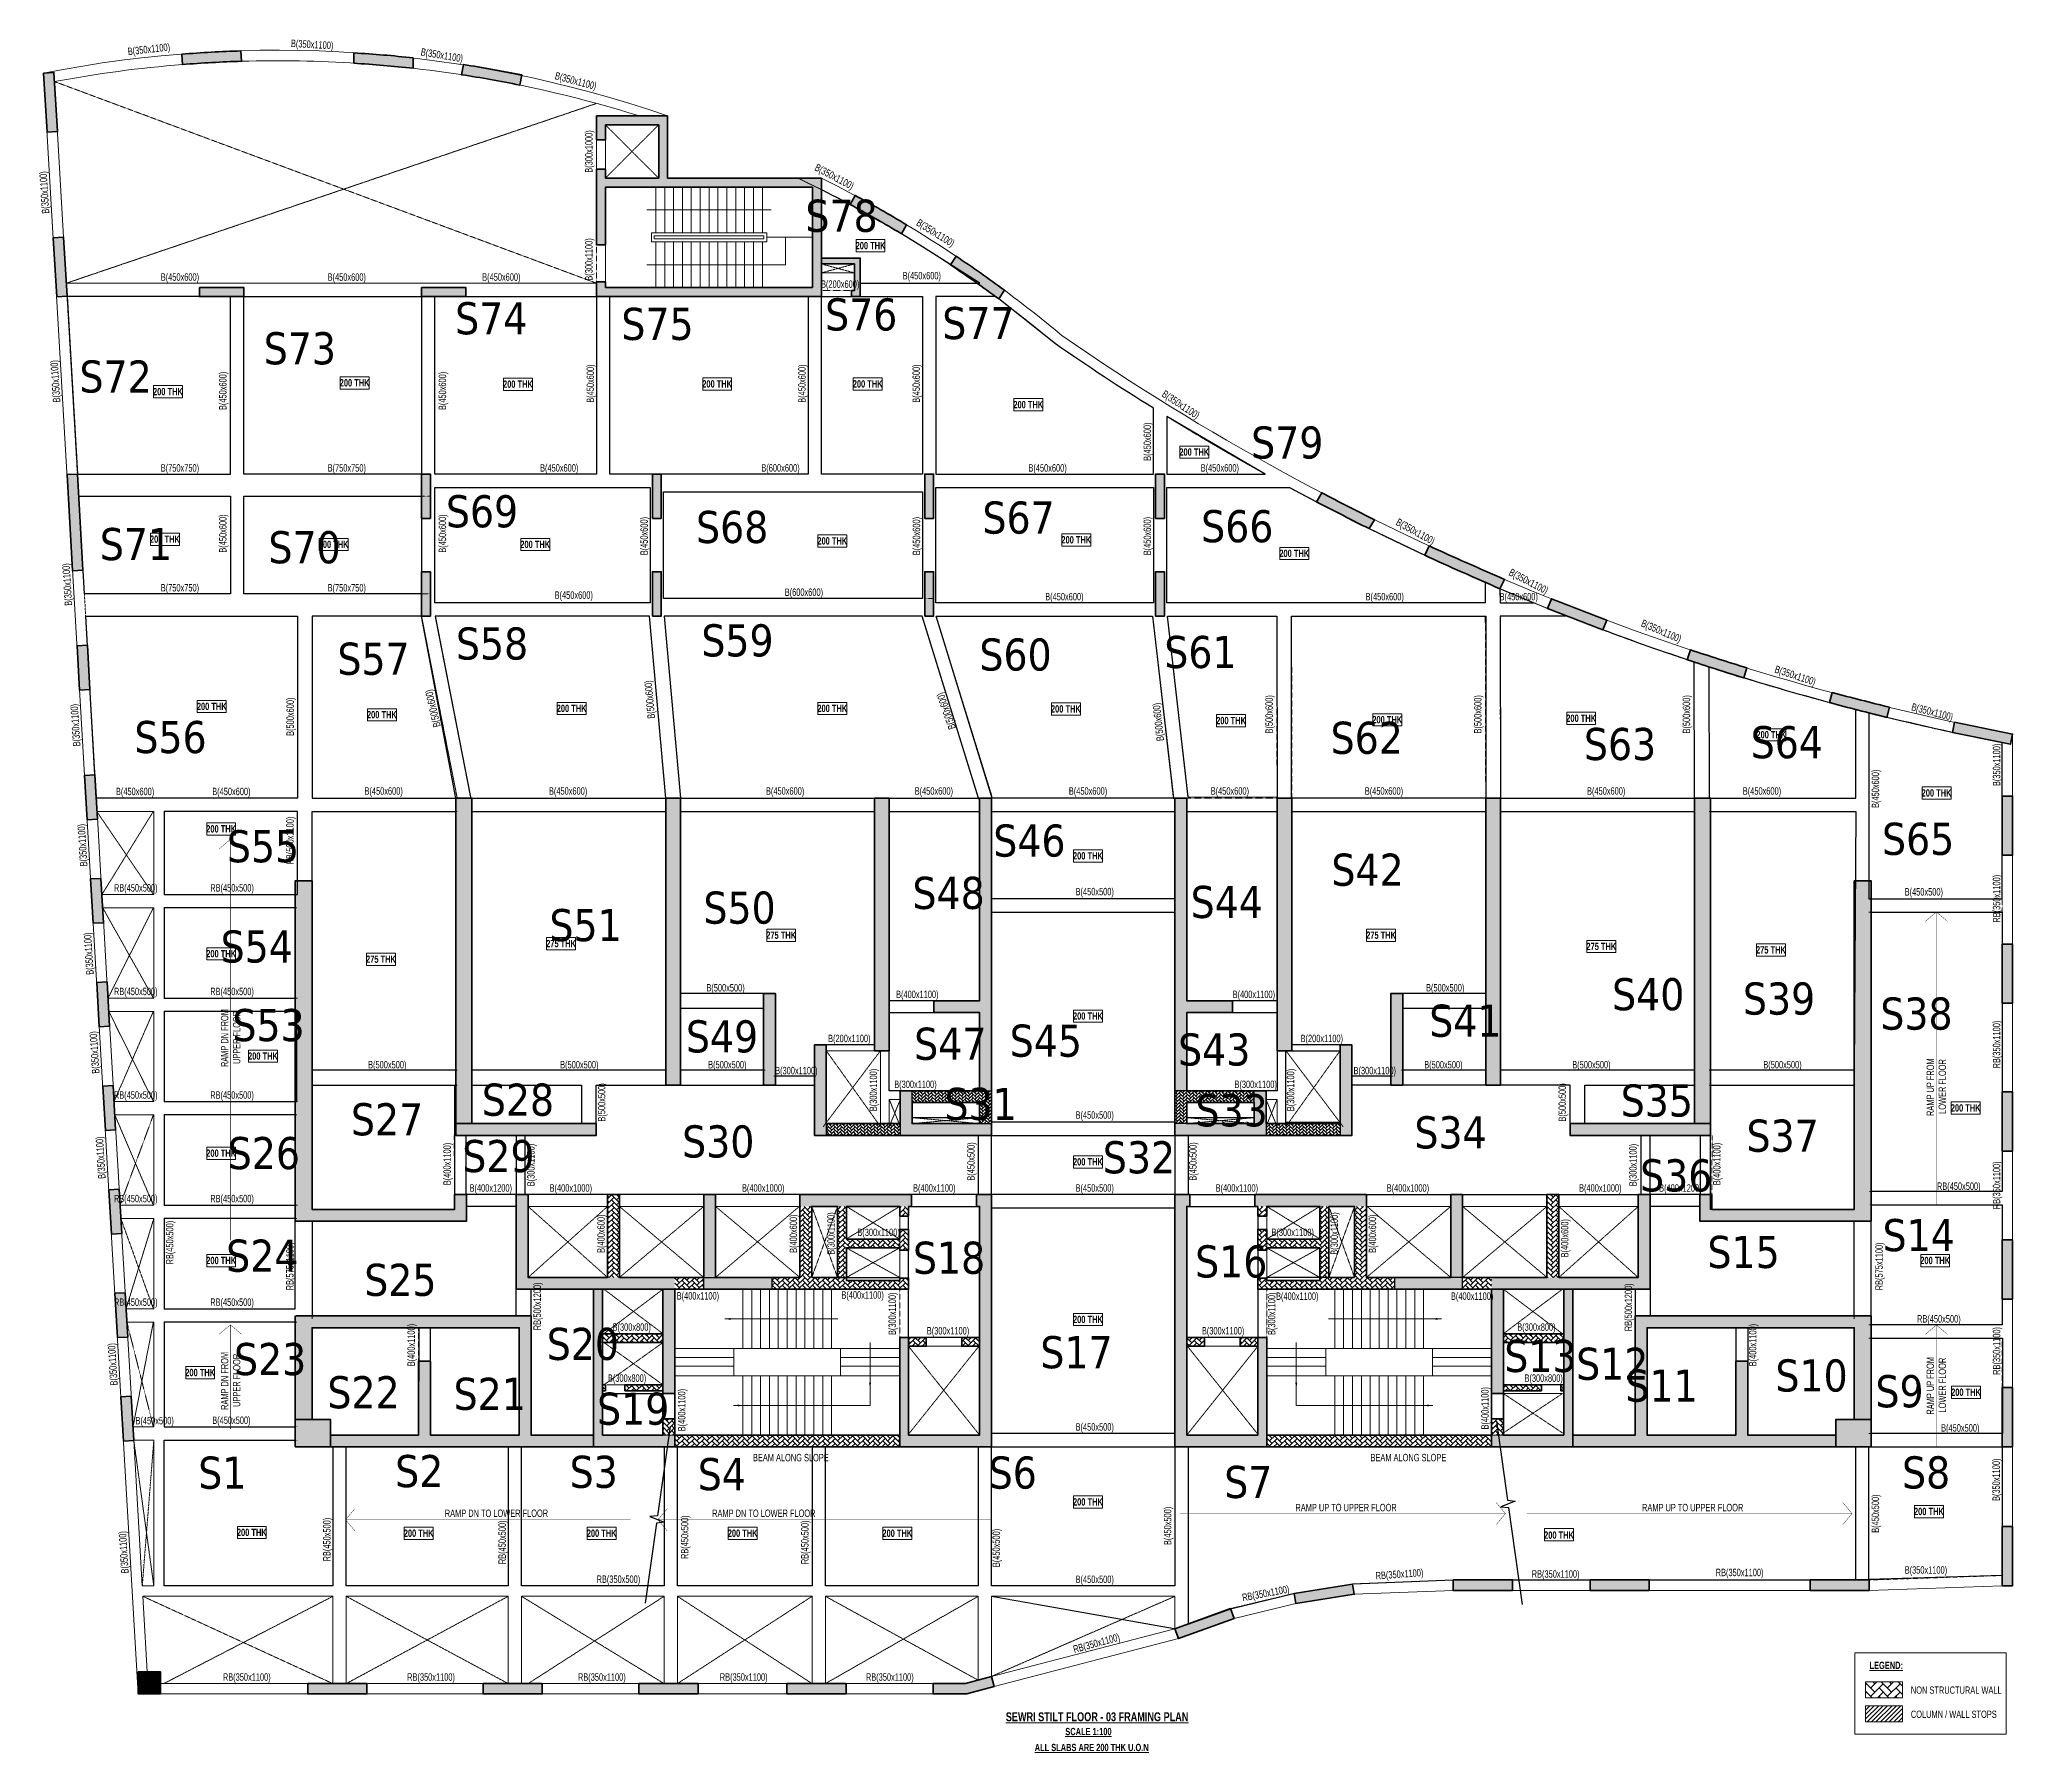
# Model space of a CAD drawing. Header units: millimetres. Extents: x 3484 to 70148, y 12455 to 70349.
import ezdxf

# ---------------------------------------------------------------- set-up
doc = ezdxf.new("R2010")
doc.units = ezdxf.units.MM
doc.linetypes.add('HIDDEN', pattern=[0.375, 0.25, -0.125])
for name, color, linetype, lineweight in [('A-ANNO-DIMS', 8, 'Continuous', 15), ('A-DETL-MISC', 35, 'Continuous', 15), ('A-FLOR-IDEN', 11, 'Continuous', 9), ('A-HIDD-ABVE', 8, 'HIDDEN', 20), ('G-ANNO-TEXT', 231, 'Continuous', 9), ('S-BEAM', 7, 'Continuous', 18), ('S-BEAM-IDEN', 2, 'Continuous', 9), ('S-COL HATCH', 9, 'Continuous', 0), ('S-COLS', 5, 'Continuous', 35)]:
    doc.layers.add(name, color=color, linetype=linetype, lineweight=lineweight)
doc.layers.add('changes', color=7, linetype='Continuous')
doc.layers.add('SUNK SLAB', color=8, linetype='Continuous')
doc.styles.add('Dim.s & Anno.(Misc.)', font='ARIALN.TTF')
doc.styles.add('Swis721 LtCn BT', font='swisscl.ttf', dxfattribs={"width": 0.9, "height": 233.355162})
doc.styles.add('Swis721 LtCn BT_2', font='swisscl.ttf', dxfattribs={"height": 244.992296})
doc.styles.add('Swis721 LtCn BT_B', font='', dxfattribs={"width": 0.9, "height": 246.918336})
doc.styles.get('Swis721 LtCn BT_B').set_extended_font_data('Swis721 LtCn BT', bold=True)
doc.dimstyles.new('A-GFC-100', dxfattribs={"dimscale": 100, "dimtxt": 1.75, "dimasz": 1.5, "dimexe": 1.5, "dimexo": 0, "dimgap": 1, "dimtad": 1, "dimdsep": 46, "dimtxsty": 'Dim.s & Anno.(Misc.)', "dimblk": 'ARCHTICK', "dimcen": 0, "dimdle": 1.5, "dimclrd": 256, "dimclre": 8, "dimclrt": 6, "dimazin": 2, "dimtfac": 1, "dimtix": 1, "dimtmove": 2, "dimatfit": 3, "dimfxl": 1, "dimtolj": 1, "dimlwd": -1, "dimlwe": 9, "dimarcsym": 0})
pattern_1 = [(45, (-31966103.18, 21022167.41), (0, 113.13708499), [240, -80]), (135, (-31966046.61, 21022223.98), (9e-15, 113.13708499), [240, -80])]
pattern_2 = [(45, (-31794446.85, 20735559.75), (0, 169.7056275), [360, -120]), (135, (-31794362, 20735644.6), (1e-14, 169.7056275), [360, -120])]
pattern_3 = [(45, (-31794446.85, 20683630.75), (0, 169.7056275), [360, -120]), (135, (-31794362, 20683715.6), (1e-14, 169.7056275), [360, -120])]
pattern_4 = [(45, (-31794446.854, 20735559.75), (0, 113.13708499), [240, -80]), (135, (-31794390.286, 20735616.32), (9e-15, 113.13708499), [240, -80])]

msp = doc.modelspace()

# ---------------------------------------------------------------- texts
at = {"layer": 'A-FLOR-IDEN', "color": 1, "char_height": 246.9, "width": 1155, "attachment_point": 2, "line_spacing_factor": 0.964267, "style": 'Swis721 LtCn BT_B'}
for s, insert in [('200 THK', (31563, 63506)), ('200 THK', (31563, 63506)), ('200 THK', (14133, 58869)), ('200 THK', (14133, 58869)), ('200 THK', (19651, 58824)), ('200 THK', (19651, 58824)), ('200 THK', (26381, 58832)), ('200 THK', (26381, 58832)), ('200 THK', (31467, 58832)), ('200 THK', (31467, 58832)), ('200 THK', (7825, 58572)), ('200 THK', (7825, 58572)), ('200 THK', (36893, 58132)), ('200 THK', (36893, 58132)), ('200 THK', (42501, 56530)), ('200 THK', (42501, 56530)), ('200 THK', (7722, 53585)), ('200 THK', (7722, 53585)), ('200 THK', (13423, 53408)), ('200 THK', (13423, 53408)), ('200 THK', (20234, 53408)), ('200 THK', (20234, 53408)), ('200 THK', (30271, 53527)), ('200 THK', (30271, 53527)), ('200 THK', (38516, 53563)), ('200 THK', (38516, 53563)), ('200 THK', (45879, 53105)), ('200 THK', (45879, 53105)), ('200 THK', (9306, 47934)), ('200 THK', (9306, 47934)), ('200 THK', (15053, 47654)), ('200 THK', (15053, 47654)), ('200 THK', (21464, 47867)), ('200 THK', (21464, 47867)), ('200 THK', (30271, 47867)), ('200 THK', (30271, 47867)), ('200 THK', (38163, 47849)), ('200 THK', (38163, 47849)), ('200 THK', (43745, 47454)), ('200 THK', (43745, 47454)), ('200 THK', (49021, 47485)), ('200 THK', (49021, 47485)), ('200 THK', (55573, 47533)), ('200 THK', (55573, 47533)), ('200 THK', (61998, 46978)), ('200 THK', (61998, 46978)), ('200 THK', (67580, 45009)), ('200 THK', (67580, 45009)), ('200 THK', (9623, 43796, 0)), ('200 THK', (38908, 42883)), ('275 THK', (28544, 40202)), ('275 THK', (48814, 40202)), ('200 THK', (9623, 39577, 0)), ('275 THK', (15022, 39391, 0)), ('275 THK', (21107, 39918)), ('275 THK', (56255, 39822, 0)), ('275 THK', (61984, 39705)), ('200 THK', (38908, 37469)), ('200 THK', (11036, 36117, 0)), ('200 THK', (68565, 34364, 0)), ('200 THK', (9623, 32835, 0)), ('200 THK', (38908, 32543)), ('200 THK', (9623, 29209, 0)), ('200 THK', (67534, 29209, 0)), ('200 THK', (38908, 27216)), ('200 THK', (8914, 25421, 0)), ('200 THK', (68577, 24757, 0)), ('200 THK', (38908, 21050)), ('200 THK', (67322, 20727)), ('200 THK', (10659, 20020, 0)), ('200 THK', (16297, 19991, 0)), ('200 THK', (22480, 19991, 0)), ('200 THK', (27243, 19991, 0)), ('200 THK', (32468, 19991, 0)), ('200 THK', (54825, 19927, 0))]:
    msp.add_mtext(s, dxfattribs=dict(at, insert=insert))
at = {"layer": 'changes', "char_height": 1084.7, "attachment_point": 1, "style": 'Dim.s & Anno.(Misc.)'}
for s, heights, insert in [('{\\fTahoma|b0|i0|c0|p34;S78}', [1159], (29364, 64934)), ('{\\fTahoma|b0|i0|c0|p34;S74}', [1159], (17530, 61470)), ('{\\fTahoma|b0|i0|c0|p34;S76}', [1159], (30028, 61599)), ('{\\fTahoma|b0|i0|c0|p34;S75}', [1159], (23145, 61280)), ('{\\fTahoma|b0|i0|c0|p34;S77}', [1159], (33988, 61307)), ('{\\fTahoma|b0|i0|c0|p34;S73}', [1159], (11062, 60455)), ('{\\fTahoma|b0|i0|c0|p34;S72}', [1159], (4837, 59502)), ('{\\fTahoma|b0|i0|c0|p34;S79}', [1159], (44424, 57271)), ('{\\fTahoma|b0|i0|c0|p34;S69}', [1159], (17217, 54947)), ('{\\fTahoma|b0|i0|c0|p34;S67}', [1213], (35346, 54735)), ('{\\fTahoma|b0|i0|c0|p34;S68}', [1159], (25669, 54416)), ('{\\fTahoma|b0|i0|c0|p34;S66}', [1159], (42735, 54443)), ('{\\fTahoma|b0|i0|c0|p34;S71}', [1159], (5525, 53838)), ('{\\fTahoma|b0|i0|c0|p34;S70}', [1159], (11221, 53732)), ('{\\fTahoma|b0|i0|c0|p34;S58}', [1159], (17556, 50478)), ('{\\fTahoma|b0|i0|c0|p34;S59}', [1159], (25848, 50584)), ('{\\fTahoma|b0|i0|c0|p34;S60}', [1159], (35242, 50106)), ('{\\fTahoma|b0|i0|c0|p34;S61}', [1159], (41489, 50191)), ('{\\fTahoma|b0|i0|c0|p34;S57}', [1159], (13552, 49964)), ('{\\fTahoma|b0|i0|c0|p34;S56}', [1159], (6692, 47317)), ('{\\fTahoma|b0|i0|c0|p34;S62}', [1159], (47108, 47292)), ('{\\fTahoma|b0|i0|c0|p34;S63}', [1159], (55667, 47082)), ('{\\fTahoma|b0|i0|c0|p34;S64}', [1159], (61302, 47143)), ('{\\fTahoma|b0|i0|c0|p34;S55}', [1159], (9818, 43627)), ('{\\fTahoma|b0|i0|c0|p34;S46}', [1159], (35711, 43819)), ('{\\fTahoma|b0|i0|c0|p34;S65}', [1159], (65739, 43878, 0)), ('{\\fTahoma|b0|i0|c0|p34;S42}', [1159], (47135, 42834)), ('{\\fTahoma|b0|i0|c0|p34;S48}', [1159], (32981, 42050)), ('{\\fTahoma|b0|i0|c0|p34;S50}', [1159], (25918, 41553)), ('{\\fTahoma|b0|i0|c0|p34;S44}', [1159], (42379, 41744)), ('{\\fTahoma|b0|i0|c0|p34;S51}', [1159], (20716, 40961)), ('{\\fTahoma|b0|i0|c0|p34;S54}', [1159], (9606, 40239)), ('{\\fTahoma|b0|i0|c0|p34;S40}', [1159], (56619, 38627)), ('{\\fTahoma|b0|i0|c0|p34;S39}', [1159], (61039, 38480)), ('{\\fTahoma|b0|i0|c0|p34;S53}', [1159], (10004, 37583)), ('{\\fTahoma|b0|i0|c0|p34;S41}', [1159], (50441, 37730)), ('{\\fTahoma|b0|i0|c0|p34;S38}', [1159], (65681, 37972)), ('{\\fTahoma|b0|i0|c0|p34;S49}', [1159], (25326, 37201)), ('{\\fTahoma|b0|i0|c0|p34;S47}', [1159], (33039, 36952)), ('{\\fTahoma|b0|i0|c0|p34;S45}', [1159], (36266, 37057)), ('{\\fTahoma|b0|i0|c0|p34;S43}', [1159], (41956, 36758)), ('{\\fTahoma|b0|i0|c0|p34;S28}', [1159], (18432, 35062)), ('{\\fTahoma|b0|i0|c0|p34;S31}', [1159], (34063, 34919, 0)), ('{\\fTahoma|b0|i0|c0|p34;S33}', [1159], (42543, 34702)), ('{\\fTahoma|b0|i0|c0|p34;S35}', [1159], (56910, 35034)), ('{\\fTahoma|b0|i0|c0|p34;S27}', [1159], (14008, 34400)), ('{\\fTahoma|b0|i0|c0|p34;S30}', [1159], (25199, 33651)), ('{\\fTahoma|b0|i0|c0|p34;S34}', [1159], (49940, 33957)), ('{\\fTahoma|b0|i0|c0|p34;S37}', [1159], (61161, 33846)), ('{\\fTahoma|b0|i0|c0|p34;S26}', [1159], (9846, 33257)), ('{\\fTahoma|b0|i0|c0|p34;S29}', [1159], (17770, 33156)), ('{\\fTahoma|b0|i0|c0|p34;S32}', [1159], (39413, 33115)), ('{\\fTahoma|b0|i0|c0|p34;S36}', [1159], (57565, 32504, 0)), ('{\\fTahoma|b0|i0|c0|p34;S14}', [1159], (65757, 30485)), ('{\\fTahoma|b0|i0|c0|p34;S24}', [1159], (9793, 29790)), ('{\\fTahoma|b0|i0|c0|p34;S18}', [1159], (32997, 29720)), ('{\\fTahoma|b0|i0|c0|p34;S16}', [1159], (42532, 29596)), ('{\\fTahoma|b0|i0|c0|p34;S15}', [1159], (59841, 29916)), ('{\\fTahoma|b0|i0|c0|p34;S25}', [1159], (14458, 28974)), ('{\\fTahoma|b0|i0|c0|p34;S20}', [1159], (20624, 26809, 0)), ('{\\fTahoma|b0|i0|c0|p34;S23}', [1159], (10058, 26296)), ('{\\fTahoma|b0|i0|c0|p34;S17}', [1159], (37301, 26528)), ('{\\fTahoma|b0|i0|c0|p34;S13}', [1159], (52976, 26401)), ('{\\fTahoma|b0|i0|c0|p34;S12}', [1159], (55405, 26137)), ('{\\fTahoma|b0|i0|c0|p34;S11}', [1159], (57069, 25399)), ('{\\fTahoma|b0|i0|c0|p34;S10}', [1159], (62138, 25742)), ('{\\fTahoma|b0|i0|c0|p34;S22}', [1159], (13213, 25175)), ('{\\fTahoma|b0|i0|c0|p34;S21}', [1159], (17477, 25122)), ('{\\fTahoma|b0|i0|c0|p34;S9}', [1159], (65517, 25208)), ('{\\fTahoma|b0|i0|c0|p34;S19}', [1159], (22325, 24619)), ('{\\fTahoma|b0|i0|c0|p34;S1}', [1159], (8849, 22457)), ('{\\fTahoma|b0|i0|c0|p34;S2}', [1159], (15503, 22510)), ('{\\fTahoma|b0|i0|c0|p34;S3}', [1159], (21398, 22486)), ('{\\fTahoma|b0|i0|c0|p34;S4}', [1159], (25728, 22407)), ('{\\fTahoma|b0|i0|c0|p34;S6}', [1159], (35556, 22461)), ('{\\fTahoma|b0|i0|c0|p34;S7}', [1159], (43514, 22143)), ('{\\fTahoma|b0|i0|c0|p34;S8}', [1159], (66415, 22465))]:
    msp.add_mtext_dynamic_manual_height_columns(s, width=6038.66, gutter_width=5424, heights=heights, dxfattribs=dict(at, insert=insert))
at = {"layer": 'G-ANNO-TEXT', "color": 7, "char_height": 244.99, "attachment_point": 1, "line_spacing_factor": 0.971848, "style": 'Swis721 LtCn BT_2'}
for s, insert, width in [('\\fSwis721 LtCn BT|b1|i0|c0|p34|;\\LLEGEND:', (65317, 15524, 0), 1299), ('NON STRUCTURAL WALL', (66712, 14688, 0), 3845.24), ('COLUMN / WALL STOPS', (66712, 13872, 0), 3845.24)]:
    msp.add_mtext(s, dxfattribs=dict(at, insert=insert, width=width))
at = {"layer": 'G-ANNO-TEXT', "color": 6, "insert": (36134, 13815), "char_height": 300, "width": 6923.66, "attachment_point": 1, "line_spacing_factor": 0.971848, "style": 'Swis721 LtCn BT_2'}
msp.add_mtext('{\\fSwis721 LtCn BT|b1|i0|c0|p34;\\LSEWRI STILT FLOOR - 03 FRAMING PLAN }', dxfattribs=at)
at = {"layer": 'G-ANNO-TEXT', "color": 1, "char_height": 244.99, "attachment_point": 1, "line_spacing_factor": 0.971848, "style": 'Swis721 LtCn BT_2'}
for s, insert, width in [('{\\fSwis721 LtCn BT|b1|i0|c0|p34;\\LALL SLABS ARE 200 THK U.O.N}', (37111, 12749), 3728.69), ('{\\fSwis721 LtCn BT|b1|i0|c0|p34;\\LSCALE 1:100}', (38145, 13288), 1551.04)]:
    msp.add_mtext(s, dxfattribs=dict(at, insert=insert, width=width))
at = {"layer": 'S-BEAM-IDEN', "style": 'Swis721 LtCn BT', "width": 0.8}
for s, rotation, p in [('B(350x1100)', 6.47905, (6483, 69816)), ('B(350x1100)', 356.84056, (11976, 70096)), ('B(350x1100)', 350.68539, (16355, 69811)), ('B(350x1100)', 345.05471, (20879, 69013)), ('B(300x1000)', 90, (22171, 65845, 0)), ('B(350x1100)', 331.79745, (29651, 65942)), ('B(350x1100)', 93.60442, (3818, 64469, 0)), ('B(350x1100)', 327.98337, (33087, 64086)), ('B(300x1100)', 90, (22171, 62197, 0)), ('B(450x600)', 360, (7583, 62194, 0)), ('B(450x600)', 360, (13221, 62194, 0)), ('B(450x600)', 360, (18443, 62194, 0)), ('B(200x600)', 360, (29891, 61957, 0)), ('B(450x600)', 360, (32649, 62242, 0)), ('B(350x1100)', 93.60442, (4190, 58089, 0)), ('B(450x600)', 90, (9804, 57825, 0)), ('B(450x600)', 90, (17223, 57824, 0)), ('B(450x600)', 90, (22221, 58071, 0)), ('B(450x600)', 90, (29371, 58071, 0)), ('B(450x600)', 90, (33232, 58071, 0)), ('B(350x1100)', 326.35712, (41382, 58304)), ('B(450x600)', 90, (41039, 56108, 0)), ('B(750x750)', 360, (7583, 55744, 0)), ('B(750x750)', 360, (13221, 55744, 0)), ('B(450x600)', 360, (20398, 55744, 0)), ('B(600x600)', 360, (27875, 55744, 0)), ('B(450x600)', 360, (36899, 55744, 0)), ('B(450x600)', 360, (42718, 55744, 0)), ('B(450x600)', 90, (9804, 53005, 0)), ('B(450x600)', 90, (17223, 53004, 0)), ('B(350x1100)', 331.04302, (49289, 53958)), ('B(450x600)', 90, (24039, 52918, 0)), ('B(450x600)', 90, (33239, 52918, 0)), ('B(450x600)', 90, (41039, 52918, 0)), ('B(350x1100)', 93.60442, (4591, 51221, 0)), ('B(350x1100)', 332.51757, (53104, 52256)), ('B(750x750)', 360, (7583, 51694)), ('B(750x750)', 360, (13221, 51694)), ('B(450x600)', 360, (20890, 51447, 0)), ('B(600x600)', 360, (28665, 51544, 0)), ('B(450x600)', 360, (37466, 51394, 0)), ('B(450x600)', 360, (48290, 51394, 0)), ('B(450x600)', 360, (52818, 51394, 0)), ('B(350x1100)', 336.76966, (57575, 50526)), ('B(350x1100)', 341.7169, (62088, 48962)), ('B(500x600)', 103.06395, (17042, 47139, 0)), ('B(500x600)', 95.07956, (24282, 47407, 0)), ('B(500x600)', 109.17734, (34450, 47083, 0)), ('B(350x1100)', 93.60442, (4868, 46468, 0)), ('B(500x600)', 90, (12080, 46813)), ('B(500x600)', 96.26123, (41480, 46652, 0)), ('B(500x600)', 90, (45155, 46895, 0)), ('B(500x600)', 90, (52205, 46895, 0)), ('B(500x600)', 90, (59255, 46895, 0)), ('B(350x1100)', 345.46876, (66711, 47684)), ('B(350x1100)', 90, (69733, 45116, 0)), ('B(450x600)', 90, (65640, 44378, 0)), ('B(450x600)', 360, (6068, 44810, 0)), ('B(450x600)', 360, (9322, 44810, 0)), ('B(350x1100)', 93.60442, (5105, 42412, 0)), ('RB(500x1100)', 90, (12072, 42469, 0)), ('RB(450x500)', 360, (6000, 41552, 0)), ('RB(450x500)', 360, (9254, 41552, 0)), ('RB(350x1100)', 90, (69733, 40503, 0)), ('B(350x1100)', 93.60442, (5318, 38747, 0)), ('RB(450x500)', 360, (6000, 38052, 0)), ('RB(450x500)', 360, (9254, 38052, 0)), ('B(500x500)', 360, (26018, 38177, 0)), ('B(400x1100)', 360, (32427, 37953, 0)), ('RAMP DN FROM', 90, (9866, 35621)), ('UPPER FLOOR', 90, (10271, 35723)), ('B(200x1100)', 360, (30130, 36463, 0)), ('RB(350x1100)', 90, (69733, 35575, 0)), ('B(350x1100)', 93.60442, (5513, 35406, 0)), ('B(500x500)', 360, (14588, 35577, 0)), ('B(500x500)', 360, (21077, 35577, 0)), ('B(500x500)', 360, (26078, 35577, 0)), ('B(300x1100)', 360, (28341, 35377, 0)), ('RAMP UP FROM', 90, (67495, 33968)), ('LOWER FLOOR', 90, (67900, 34039)), ('RB(450x500)', 360, (6000, 34552, 0)), ('RB(450x500)', 360, (9254, 34552, 0)), ('B(500x500)', 90, (22603, 33779, 0)), ('B(300x1100)', 90, (31782, 34130, 0)), ('B(300x1100)', 360, (32365, 34913, 0)), ('B(300x1100)', 90, (45880, 34130, 0)), ('B(500x500)', 90, (55059, 33779, 0)), ('B(350x1100)', 93.60442, (5721, 31851, 0)), ('B(400x1100)', 90, (17382, 31629, 0)), ('B(300x1100)', 90, (20214, 31593, 0)), ('B(450x500)', 90, (35082, 31783, 0)), ('B(450x500)', 90, (42580, 31783, 0)), ('B(300x1100)', 90, (57448, 31593, 0)), ('B(400x1100)', 90, (60280, 31629, 0)), ('RB(350x1100)', 90, (69733, 30819, 0)), ('B(400x1200)', 360, (18017, 31410, 0)), ('B(400x1000)', 360, (20721, 31410, 0)), ('B(400x1000)', 360, (27221, 31410, 0)), ('B(400x1100)', 360, (33001, 31410, 0)), ('B(450x500)', 360, (38491, 31410, 0)), ('RB(450x500)', 360, (6000, 31052, 0)), ('RB(450x500)', 360, (9254, 31052, 0)), ('RB(450x500)', 90, (8009, 28951, 0)), ('B(400x600)', 90, (22582, 29342, 0)), ('B(400x600)', 90, (29082, 29342, 0)), ('B(300x1100)', 90, (30352, 29279, 0)), ('B(300x1100)', 360, (31119, 29911, 0)), ('B(300x1100)', 90, (47354, 29279, 0)), ('B(400x600)', 90, (48645, 29342, 0)), ('B(400x600)', 90, (55142, 29190, 0)), ('RB(575x1100)', 90, (12069, 28078, 0)), ('RB(575x1100)', 90, (65763, 28078, 0)), ('RB(500x1200)', 90, (20426, 26727)), ('B(400x1100)', 360, (25014, 27765)), ('B(400x1100)', 360, (30580, 27794)), ('B(400x1100)', 360, (45264, 27754)), ('B(400x1100)', 360, (51174, 27754)), ('RB(500x1200)', 90, (57293, 26696, 0)), ('RB(450x500)', 360, (6000, 27552, 0)), ('RB(450x500)', 360, (9254, 27552, 0)), ('B(300x1100)', 90, (32421, 26566, 0)), ('B(300x1100)', 90, (45241, 26566, 0)), ('B(400x1100)', 90, (16168, 25509, 0)), ('B(300x800)', 360, (22849, 26710, 0)), ('B(300x1100)', 360, (33465, 26585, 0)), ('B(300x800)', 360, (53415, 26710, 0)), ('B(400x1100)', 90, (61494, 25509, 0)), ('B(350x1100)', 93.60442, (6128, 24869, 0)), ('RB(350x1100)', 90, (69733, 25221, 0)), ('RAMP DN FROM', 90, (9866, 24034)), ('UPPER FLOOR', 90, (10271, 24137)), ('RAMP UP FROM', 90, (67495, 23876)), ('LOWER FLOOR', 90, (67900, 23947)), ('B(300x800)', 360, (22691, 24985, 0)), ('B(400x1100)', 90, (25309, 23312)), ('B(400x1100)', 90, (52447, 23374)), ('B(450x500)', 360, (6729, 23548)), ('B(450x500)', 360, (9322, 23560, 0)), ('B(450x500)', 360, (38491, 23335, 0)), ('BEAM ALONG SLOPE', 360, (27591, 22298, 0)), ('BEAM ALONG SLOPE', 360, (48456, 22298, 0)), ('B(350x1100)', 90, (69719, 20957, 0)), ('B(450x500)', 90, (65639, 19882, 0)), ('RB(450x500)', 90, (13319, 18915, 0)), ('RB(450x500)', 90, (19243, 18822, 0)), ('RB(450x500)', 90, (25408, 18995, 0)), ('RB(450x500)', 90, (29469, 18822, 0)), ('B(450x500)', 90, (41727, 19467, 0)), ('B(350x1100)', 93.60442, (6499, 18515, 0)), ('B(450x500)', 90, (35935, 18721, 0)), ('RB(350x500)', 360, (22307, 18189)), ('B(450x500)', 360, (38491, 18185, 0)), ('RB(350x1100)', 10.78837, (44146, 17566, 0)), ('RB(350x1100)', 4.13755, (48639, 18303, 0)), ('RB(350x1100)', 15.48324, (38452, 15818, 0)), ('RB(350x1100)', 360, (9682, 14882)), ('RB(350x1100)', 360, (15908, 14882)), ('RB(350x1100)', 360, (21679, 14882)), ('RB(350x1100)', 360, (26471, 14882)), ('RB(350x1100)', 360, (31408, 14882, 0))]:
    msp.add_text(s, height=250, rotation=rotation, dxfattribs=at).set_placement(p)
for s, p in [('B(450x600)', (14467, 44826, 0)), ('B(450x600)', (20699, 44826, 0)), ('B(450x600)', (28031, 44826, 0)), ('B(450x600)', (33056, 44826, 0)), ('B(450x600)', (38265, 44826, 0)), ('B(450x600)', (43057, 44826, 0)), ('B(450x600)', (48264, 44826, 0)), ('B(450x600)', (55772, 44826, 0)), ('B(450x600)', (61036, 44826, 0)), ('B(450x500)', (38491, 41426, 0)), ('B(450x500)', (66504, 41418, 0)), ('B(400x1100)', (43798, 37953, 0)), ('B(500x500)', (50332, 38177, 0)), ('B(200x1100)', (46094, 36463, 0)), ('B(300x1100)', (47883, 35377, 0)), ('B(500x500)', (50271, 35577, 0)), ('B(500x500)', (55273, 35577, 0)), ('B(500x500)', (61729, 35577, 0)), ('B(300x1100)', (43860, 34913, 0)), ('B(450x500)', (38491, 33876, 0)), ('B(400x1100)', (43223, 31410, 0)), ('B(400x1000)', (49003, 31410, 0)), ('B(400x1000)', (55503, 31410, 0)), ('B(400x1200)', (58208, 31410, 0)), ('RB(450x500)', (67594, 31470, 0)), ('B(300x1100)', (45111, 29911, 0)), ('B(300x1100)', (42759, 26585, 0)), ('RB(450x500)', (66922, 26987, 0)), ('B(300x800)', (53659, 24985, 0)), ('B(450x500)', (67735, 23302, 0)), ('RAMP DN TO LOWER FLOOR', (17179, 20417)), ('RAMP DN TO LOWER FLOOR', (26212, 20417)), ('RAMP UP TO UPPER FLOOR', (45920, 20609)), ('RAMP UP TO UPPER FLOOR', (57630, 20609)), ('RB(350x1100)', (60119, 18416, 0)), ('B(350x1100)', (66505, 18501, 0)), ('RB(350x1100)', (53903, 18365, 0))]:
    msp.add_text(s, height=250, dxfattribs=at).set_placement(p)

# ---------------------------------------------------------------- blocks, each defined once
blk = doc.blocks.new('A$C0921b736')
at = {"layer": 'S-COL HATCH', "transparency": 33554687}
h = blk.add_hatch(color=256, dxfattribs=at)
h.dxf.hatch_style = 1
h.paths.add_polyline_path([(5425, 11675), (5425, 11275), (10175, 11275), (10175, 11675)])
h.paths.add_polyline_path([(5425, 11675), (5975, 11675), (5975, 22675), (5425, 22675)])
h = blk.add_hatch(color=256, dxfattribs=at)
h.dxf.hatch_style = 1
h.paths.add_polyline_path([(12525, 12975), (13025, 12975), (13025, 22675), (12525, 22675)])
h = blk.add_hatch(color=256, dxfattribs=at)
h.dxf.hatch_style = 1
h.paths.add_polyline_path([(19575, 14135), (20075, 14135), (20075, 22675), (19575, 22675)])
h = blk.add_hatch(color=256, dxfattribs=at)
h.dxf.hatch_style = 1
h.paths.add_polyline_path([(23525, 22675), (23125, 22675), (23125, 15825), (21575, 15825), (21575, 15425), (23125, 15425), (23125, 12785), (23525, 12785)])
h = blk.add_hatch(color=256, dxfattribs=at)
h.dxf.hatch_style = 1
h.paths.add_polyline_path([(29725, 12785), (30125, 12785), (30125, 15425), (31675, 15425), (31675, 15825), (30125, 15825), (30125, 22675), (29725, 22675)])
h = blk.add_hatch(color=256, dxfattribs=at)
h.dxf.hatch_style = 1
h.paths.add_polyline_path([(33675, 14135), (33175, 14135), (33175, 22675), (33675, 22675)])
h = blk.add_hatch(color=256, dxfattribs=at)
h.dxf.hatch_style = 1
h.paths.add_polyline_path([(40725, 12975), (40225, 12975), (40225, 22675), (40725, 22675)])
h = blk.add_hatch(color=256, dxfattribs=at)
h.dxf.hatch_style = 1
h.paths.add_polyline_path([(43075, 11675), (43075, 11275), (47825, 11275), (47825, 11675)])
h.paths.add_polyline_path([(47825, 22675), (47275, 22675), (47275, 11675), (47825, 11675)])
h = blk.add_hatch(color=256, dxfattribs=at)
h.dxf.hatch_style = 1
h.paths.add_polyline_path([(5785, 8375), (5785, 9275), (5385, 9275), (5385, 8775), (575, 8775), (575, 19875), (0, 19879), (0, 8375)])
h = blk.add_hatch(color=256, dxfattribs=at)
h.dxf.hatch_style = 1
h.paths.add_polyline_path([(53250, 8375), (53250, 19875), (52675, 19875), (52675, 8775), (47865, 8775), (47865, 9275), (47465, 9275), (47465, 8375)])
h = blk.add_hatch(color=256, dxfattribs=at)
h.dxf.hatch_style = 1
h.paths.add_polyline_path([(15825, 12975), (16225, 12975), (16225, 16075), (15825, 16075)])
h = blk.add_hatch(color=256, dxfattribs=at)
h.dxf.hatch_style = 1
h.paths.add_polyline_path([(37425, 16075), (37025, 16075), (37025, 12975), (37425, 12975)])
h = blk.add_hatch(color=256, dxfattribs=at)
h.dxf.hatch_style = 1
h.paths.add_polyline_path([(17945, 14335), (17545, 14335), (17545, 11275), (17945, 11275), (17945, 11675)])
h = blk.add_hatch(color=256, dxfattribs=at)
h.dxf.hatch_style = 1
h.paths.add_polyline_path([(35305, 11675), (35305, 11275), (35705, 11275), (35705, 14335), (35305, 14335)])
h = blk.add_hatch(color=256, dxfattribs=at)
h.dxf.hatch_style = 1
h.paths.add_polyline_path([(23525, 11275), (23525, 11675), (23125, 11675), (20845, 11675), (20845, 12385), (20845, 12785), (20445, 12785), (20445, 11675), (20445, 11275)])
at = {"layer": 'S-COL HATCH'}
h = blk.add_hatch(dxfattribs=at)
h.set_pattern_fill('AR-HBONE', color=256, scale=20)
h.set_pattern_definition(pattern_4)
h.paths.add_polyline_path([(23125, 12385), (23125, 11692), (23125, 11692), (23125, 11675), (23525, 11675), (23525, 12785), (20845, 12785), (20845, 12485), (20845, 12385)])
at = {"layer": 'S-COL HATCH', "transparency": 33554687}
h = blk.add_hatch(color=256, dxfattribs=at)
h.dxf.hatch_style = 1
h.paths.add_polyline_path([(32805, 11275), (32805, 11675), (32805, 12785), (32405, 12785), (32405, 12385), (32405, 11675), (30125, 11675), (29725, 11675), (29725, 11275)])
at = {"layer": 'S-COL HATCH'}
h = blk.add_hatch(dxfattribs=at)
h.set_pattern_fill('AR-HBONE', color=256, scale=20)
h.set_pattern_definition(pattern_4)
h.paths.add_polyline_path([(30125, 12385), (30125, 11692), (30125, 11692), (30125, 11675), (29725, 11675), (29725, 12785), (32405, 12785), (32405, 12485), (32405, 12385)])
h = blk.add_hatch(dxfattribs=at)
h.set_pattern_fill('AR-HBONE', color=256, scale=20)
h.set_pattern_definition(pattern_1)
h.paths.add_polyline_path([(20445, 11275), (20445, 11675), (17945, 11675), (17945, 11275)])
h = blk.add_hatch(dxfattribs=at)
h.set_pattern_fill('AR-HBONE', color=256, scale=20)
h.set_pattern_definition(pattern_1)
h.paths.add_polyline_path([(35305, 11275), (35305, 11675), (32805, 11675), (32805, 11275)])
at = {"layer": 'S-COL HATCH', "transparency": 33554687}
h = blk.add_hatch(color=256, dxfattribs=at)
h.dxf.hatch_style = 1
h.paths.add_polyline_path([(12825, 6075), (12825, 6475), (7871, 6475), (7871, 9275), (7471, 9275), (7471, 6075)])
at = {"layer": 'S-COL HATCH'}
h = blk.add_hatch(dxfattribs=at)
h.set_pattern_fill('AR-HBONE', color=256, scale=30)
h.set_pattern_definition(pattern_2)
h.paths.add_polyline_path([(10555, 6475), (10955, 6475), (10955, 9275), (10555, 9275)])
at = {"layer": 'S-COL HATCH', "transparency": 33554687}
h = blk.add_hatch(color=256, dxfattribs=at)
h.dxf.hatch_style = 1
h.paths.add_polyline_path([(13805, 9275), (14205, 9275), (14205, 6475), (13805, 6475)])
at = {"layer": 'S-COL HATCH'}
h = blk.add_hatch(dxfattribs=at)
h.set_pattern_fill('AR-HBONE', color=256, scale=30)
h.set_pattern_definition(pattern_2)
h.paths.add_polyline_path([(18325, 8875), (18625, 8875), (18625, 7775), (20425, 7775), (20425, 8100), (20725, 8100), (20725, 7398), (20425, 7398), (20425, 7475), (18625, 7475), (18625, 6375), (20425, 6375), (20425, 6453), (20725, 6453), (20725, 6075), (16105, 6075), (16105, 6475), (18325, 6475)])
at = {"layer": 'S-COL HATCH', "transparency": 33554687}
h = blk.add_hatch(color=256, dxfattribs=at)
h.dxf.hatch_style = 1
h.paths.add_polyline_path([(17055, 9275), (20825, 9275), (20825, 8875), (17055, 8875)])
at = {"layer": 'S-COL HATCH'}
h = blk.add_hatch(dxfattribs=at)
h.set_pattern_fill('AR-HBONE', color=256, scale=30)
h.set_pattern_definition(pattern_2)
h.paths.add_polyline_path([(17055, 6475), (17455, 6475), (17455, 8875), (17055, 8875)])
at = {"layer": 'S-COL HATCH', "transparency": 33554687}
h = blk.add_hatch(color=256, dxfattribs=at)
h.dxf.hatch_style = 1
h.paths.add_polyline_path([(20725, 4450), (20425, 4450), (20425, 1150), (20425, 750), (23125, 750), (23525, 750), (23525, 1150), (23525, 1150), (23525, 9275), (23025, 9275), (23025, 8875), (23125, 8875), (23125, 1150), (23125, 1150), (20725, 1150), (20725, 1150)])
at = {"layer": 'S-COL HATCH'}
h = blk.add_hatch(dxfattribs=at)
h.set_pattern_fill('AR-HBONE', color=256, scale=30)
h.set_pattern_definition(pattern_2)
h.paths.add_polyline_path([(20425, 8875), (20725, 8875), (20725, 8550), (20425, 8550)])
at = {"layer": 'S-COL HATCH', "transparency": 33554687}
h = blk.add_hatch(color=256, dxfattribs=at)
h.dxf.hatch_style = 1
h.paths.add_polyline_path([(32525, 4450), (32825, 4450), (32825, 1150), (32825, 750), (30125, 750), (29725, 750), (29725, 1150), (29725, 1150), (29725, 9275), (30225, 9275), (30225, 8875), (30125, 8875), (30125, 1150), (30125, 1150), (32525, 1150), (32525, 1150)])
h = blk.add_hatch(color=256, dxfattribs=at)
h.dxf.hatch_style = 1
h.paths.add_polyline_path([(36195, 9275), (32425, 9275), (32425, 8875), (36195, 8875)])
at = {"layer": 'S-COL HATCH'}
h = blk.add_hatch(dxfattribs=at)
h.set_pattern_fill('AR-HBONE', color=256, scale=30)
h.set_pattern_definition(pattern_2)
h.paths.add_polyline_path([(34925, 8875), (34625, 8875), (34625, 7775), (32825, 7775), (32825, 8100), (32525, 8100), (32525, 7398), (32825, 7398), (32825, 7475), (34625, 7475), (34625, 6375), (32825, 6375), (32825, 6453), (32525, 6453), (32525, 6075), (37145, 6075), (37145, 6475), (34925, 6475)])
h = blk.add_hatch(dxfattribs=at)
h.set_pattern_fill('AR-HBONE', color=256, scale=30)
h.set_pattern_definition(pattern_2)
h.paths.add_polyline_path([(32825, 8875), (32525, 8875), (32525, 8550), (32825, 8550)])
h = blk.add_hatch(dxfattribs=at)
h.set_pattern_fill('AR-HBONE', color=256, scale=30)
h.set_pattern_definition(pattern_2)
h.paths.add_polyline_path([(36195, 6475), (35795, 6475), (35795, 8875), (36195, 8875)])
at = {"layer": 'S-COL HATCH', "transparency": 33554687}
h = blk.add_hatch(color=256, dxfattribs=at)
h.dxf.hatch_style = 1
h.paths.add_polyline_path([(39445, 9275), (39045, 9275), (39045, 6475), (39445, 6475)])
h = blk.add_hatch(color=256, dxfattribs=at)
h.dxf.hatch_style = 1
h.paths.add_polyline_path([(40425, 6075), (40425, 6475), (45379, 6475), (45379, 9275), (45779, 9275), (45779, 6075)])
at = {"layer": 'S-COL HATCH'}
h = blk.add_hatch(dxfattribs=at)
h.set_pattern_fill('AR-HBONE', color=256, scale=30)
h.set_pattern_definition(pattern_2)
h.paths.add_polyline_path([(42695, 6475), (42295, 6475), (42295, 9275), (42695, 9275)])
at = {"layer": 'S-COL HATCH', "transparency": 33554687}
h = blk.add_hatch(color=256, dxfattribs=at)
h.dxf.hatch_style = 1
h.paths.add_polyline_path([(10385, 6075), (10085, 6075), (10085, 750), (10385, 750), (12825, 750), (12825, 1150), (10385, 1150), (10385, 2850), (10385, 2850), (10385, 2850)])
h = blk.add_hatch(color=256, dxfattribs=at)
h.dxf.hatch_style = 1
h.paths.add_polyline_path([(12825, 6075), (12425, 6075), (12425, 6075), (12425, 4575), (12425, 4575), (12425, 4275), (12425, 2550), (12825, 2550)])
at = {"layer": 'S-COL HATCH'}
h = blk.add_hatch(dxfattribs=at)
h.set_pattern_fill('AR-HBONE', color=256, scale=30)
h.set_pattern_definition(pattern_2)
h.paths.add_polyline_path([(13805, 6475), (12825, 6475), (12825, 6075), (13805, 6075)])
at = {"layer": 'S-COL HATCH', "transparency": 33554687}
h = blk.add_hatch(color=256, dxfattribs=at)
h.dxf.hatch_style = 1
h.paths.add_polyline_path([(13805, 6475), (16105, 6475), (16105, 6075), (13805, 6075)])
h = blk.add_hatch(color=256, dxfattribs=at)
h.dxf.hatch_style = 1
h.paths.add_polyline_path([(39445, 6475), (37145, 6475), (37145, 6075), (39445, 6075)])
at = {"layer": 'S-COL HATCH'}
h = blk.add_hatch(dxfattribs=at)
h.set_pattern_fill('AR-HBONE', color=256, scale=30)
h.set_pattern_definition(pattern_2)
h.paths.add_polyline_path([(39445, 6475), (40425, 6475), (40425, 6075), (39445, 6075)])
at = {"layer": 'S-COL HATCH', "transparency": 33554687}
h = blk.add_hatch(color=256, dxfattribs=at)
h.dxf.hatch_style = 1
h.paths.add_polyline_path([(40425, 6075), (40825, 6075), (40825, 6075), (40825, 4575), (40825, 4575), (40825, 4275), (40825, 2550), (40425, 2550)])
h = blk.add_hatch(color=256, dxfattribs=at)
h.dxf.hatch_style = 1
h.paths.add_polyline_path([(42865, 6075), (43165, 6075), (43165, 750), (42865, 750), (40425, 750), (40425, 1150), (42865, 1150), (42865, 2850), (42865, 2850), (42865, 2850)])
h = blk.add_hatch(color=256, dxfattribs=at)
h.dxf.hatch_style = 1
h.paths.add_polyline_path([(7571, 4775), (7571, 1150), (4571, 1150), (4571, 3648), (4171, 3648), (4171, 1150), (1200, 1150), (1200, 750), (10085, 750), (10085, 1150), (7971, 1150), (7971, 5175), (0, 5175), (0, 1675), (575, 1675), (575, 4775)])
h = blk.add_hatch(color=256, dxfattribs=at)
h.dxf.hatch_style = 1
h.paths.add_polyline_path([(52675, 4775), (52675, 1675), (53250, 1675), (53250, 5175), (45279, 5175), (45279, 1150), (43165, 1150), (43165, 750), (52050, 750), (52050, 1150), (49079, 1150), (49079, 3648), (48679, 3648), (48679, 1150), (45679, 1150), (45679, 4775)])
at = {"layer": 'S-COL HATCH'}
h = blk.add_hatch(dxfattribs=at)
h.set_pattern_fill('AR-HBONE', color=256, scale=30)
h.set_pattern_definition(pattern_2)
h.paths.add_polyline_path([(12425, 4575), (10385, 4575), (10385, 4275), (12425, 4275)])
h = blk.add_hatch(dxfattribs=at)
h.set_pattern_fill('AR-HBONE', color=256, scale=30)
h.set_pattern_definition(pattern_3)
h.paths.add_polyline_path([(21325, 4150), (21325, 4450), (20725, 4450), (20725, 4150)])
h.paths.add_polyline_path([(23125, 4150), (23125, 4450), (22525, 4450), (22525, 4150)])
h = blk.add_hatch(dxfattribs=at)
h.set_pattern_fill('AR-HBONE', color=256, scale=30)
h.set_pattern_definition(pattern_3)
h.paths.add_polyline_path([(32525, 4150), (32525, 4450), (31925, 4450), (31925, 4150)])
h.paths.add_polyline_path([(30725, 4150), (30725, 4450), (30125, 4450), (30125, 4150)])
h = blk.add_hatch(dxfattribs=at)
h.set_pattern_fill('AR-HBONE', color=256, scale=30)
h.set_pattern_definition(pattern_2)
h.paths.add_polyline_path([(40825, 4275), (42865, 4275), (42865, 4575), (40825, 4575)])
h = blk.add_hatch(dxfattribs=at)
h.set_pattern_fill('AR-HBONE', color=256, scale=30)
h.set_pattern_definition(pattern_2)
h.paths.add_polyline_path([(10485, 2850), (10385, 2850), (10385, 2650), (10485, 2650)])
h = blk.add_hatch(dxfattribs=at)
h.set_pattern_fill('AR-HBONE', color=256, scale=30)
h.set_pattern_definition(pattern_2)
h.paths.add_polyline_path([(11135, 2850), (11135, 2650), (12425, 2650), (12425, 2850)])
h = blk.add_hatch(dxfattribs=at)
h.set_pattern_fill('AR-HBONE', color=256, scale=30)
h.set_pattern_definition(pattern_2)
h.paths.add_polyline_path([(42115, 2850), (42115, 2650), (40825, 2650), (40825, 2850)])
h = blk.add_hatch(dxfattribs=at)
h.set_pattern_fill('AR-HBONE', color=256, scale=30)
h.set_pattern_definition(pattern_2)
h.paths.add_polyline_path([(42765, 2850), (42865, 2850), (42865, 2650), (42765, 2650)])
at = {"layer": 'S-COL HATCH', "transparency": 33554687}
h = blk.add_hatch(color=256, dxfattribs=at)
h.dxf.hatch_style = 1
h.paths.add_polyline_path([(0, 1675), (0, 750), (1200, 750), (1200, 1675)])
at = {"layer": 'S-COL HATCH'}
h = blk.add_hatch(dxfattribs=at)
h.set_pattern_fill('AR-HBONE', color=256, scale=30)
h.set_pattern_definition(pattern_2)
h.paths.add_polyline_path([(12825, 1700), (12425, 1700), (12425, 1150), (12825, 1150)])
h = blk.add_hatch(dxfattribs=at)
h.set_pattern_fill('AR-HBONE', color=256, scale=30)
h.set_pattern_definition(pattern_2)
h.paths.add_polyline_path([(40425, 1700), (40825, 1700), (40825, 1150), (40425, 1150)])
at = {"layer": 'S-COL HATCH', "transparency": 33554687}
h = blk.add_hatch(color=256, dxfattribs=at)
h.dxf.hatch_style = 1
h.paths.add_polyline_path([(53250, 1675), (53250, 750), (52050, 750), (52050, 1675)])
at = {"layer": 'S-COL HATCH'}
h = blk.add_hatch(dxfattribs=at)
h.set_pattern_fill('AR-HBONE', color=256, scale=30)
h.set_pattern_definition(pattern_2)
h.paths.add_polyline_path([(12825, 1150), (20425, 1150), (20425, 750), (12825, 750)])
h = blk.add_hatch(dxfattribs=at)
h.set_pattern_fill('AR-HBONE', color=256, scale=30)
h.set_pattern_definition(pattern_2)
h.paths.add_polyline_path([(40425, 1150), (32825, 1150), (32825, 750), (40425, 750)])
at = {"layer": 'changes'}
for p, q in [((20845, 12385), (20845, 12785)), ((23125, 12785), (23525, 12785)), ((30125, 12785), (29725, 12785)), ((32405, 12385), (32405, 12785)), ((17945, 11675), (17945, 11275)), ((20445, 11675), (20445, 11275)), ((23125, 11675), (23525, 11675)), ((30125, 11675), (29725, 11675)), ((32805, 11675), (32805, 11275)), ((35305, 11675), (35305, 11275))]:
    blk.add_line(p, q, dxfattribs=at)
for points in [[(13805, 6475), (16105, 6475), (16105, 6075), (13805, 6075)], [(39445, 6475), (37145, 6475), (37145, 6075), (39445, 6075)]]:
    blk.add_lwpolyline(points, close=True, dxfattribs=at)
at = {"layer": 'S-COLS'}
for p, q in [((20425, 4450), (20425, 1150)), ((20725, 4450), (20725, 1150)), ((32525, 4450), (32525, 1150)), ((32825, 4450), (32825, 1150)), ((12425, 2550), (12825, 2550)), ((40825, 2550), (40425, 2550)), ((12425, 1700), (12825, 1700)), ((40825, 1700), (40425, 1700)), ((20425, 1150), (20425, 750)), ((32825, 1150), (32825, 750))]:
    blk.add_line(p, q, dxfattribs=at)
for points in [[(5425, 11675), (5425, 22675), (5975, 22675), (5975, 11675), (5425, 11675)], [(23525, 11275), (23525, 22675), (23125, 22675), (23125, 15825), (21575, 15825), (21575, 15425), (23125, 15425), (23125, 12785), (20445, 12785), (20445, 11675), (17945, 11675), (17945, 14335), (17545, 14335), (17545, 11275), (23525, 11275)], [(29725, 11275), (29725, 22675), (30125, 22675), (30125, 15825), (31675, 15825), (31675, 15425), (30125, 15425), (30125, 12785), (32805, 12785), (32805, 11675), (35305, 11675), (35305, 14335), (35705, 14335), (35705, 11275), (29725, 11275)], [(47825, 11675), (47825, 22675), (47275, 22675), (47275, 11675), (47825, 11675)], [(17055, 9275), (20825, 9275), (20825, 8875), (20725, 8875), (20725, 8550), (20425, 8550), (20425, 8875), (19525, 8875), (18625, 8875), (18625, 7775), (20425, 7775), (20425, 8100), (20725, 8100), (20725, 7398), (20425, 7398), (20425, 7475), (18625, 7475), (18625, 6375), (19525, 6375), (20425, 6375), (20425, 6453), (20725, 6453), (20725, 6075), (18625, 6075), (18625, 6075), (7471, 6075), (7471, 9275), (7871, 9275), (7871, 6475), (10555, 6475), (10555, 9275)], [(10555, 9275), (10955, 9275)], [(10955, 9275), (10955, 6475), (13805, 6475), (13805, 9275)], [(13805, 9275), (14205, 9275)], [(14205, 9275), (14205, 6475), (17055, 6475), (17055, 9275)], [(23525, 1150), (23525, 9275), (23025, 9275), (23025, 8875), (23125, 8875), (23125, 1150), (20725, 1150)], [(29725, 1150), (29725, 9275), (30225, 9275), (30225, 8875), (30125, 8875), (30125, 1150), (32525, 1150)], [(36195, 9275), (32425, 9275), (32425, 8875), (32525, 8875), (32525, 8550), (32825, 8550), (32825, 8875), (33725, 8875), (34625, 8875), (34625, 7775), (32825, 7775), (32825, 8100), (32525, 8100), (32525, 7398), (32825, 7398), (32825, 7475), (34625, 7475), (34625, 6375), (33725, 6375), (32825, 6375), (32825, 6453), (32525, 6453), (32525, 6075), (34625, 6075), (34625, 6075), (45779, 6075), (45779, 9275), (45379, 9275), (45379, 6475), (42695, 6475), (42695, 9275)], [(39045, 9275), (39045, 6475), (36195, 6475), (36195, 9275)], [(39445, 9275), (39045, 9275)], [(42295, 9275), (42295, 6475), (39445, 6475), (39445, 9275)], [(42695, 9275), (42295, 9275)], [(10085, 6075), (10085, 750), (10385, 750)], [(10385, 1150), (10385, 6075)], [(12425, 6075), (12425, 1150)], [(12425, 750), (12825, 750), (12825, 6075)], [(40825, 750), (40425, 750), (40425, 6075)], [(40825, 6075), (40825, 1150)], [(43165, 6075), (43165, 750), (42865, 750)], [(42865, 1150), (42865, 6075)], [(0, 5175), (0, 1675), (575, 1675), (575, 4775), (7571, 4775), (7571, 1150), (4571, 1150), (4571, 3648), (4171, 3648), (4171, 1150), (1200, 1150), (1200, 750), (10085, 750)], [(10085, 1150), (7971, 1150), (7971, 5175), (25, 5175)], [(43165, 1150), (45279, 1150), (45279, 5175), (53250, 5175)], [(53250, 5175), (53250, 1675), (52675, 1675), (52675, 4775), (45679, 4775), (45679, 1150), (48679, 1150), (48679, 3648), (49079, 3648), (49079, 1150), (52050, 1150), (52050, 750), (43165, 750)], [(20725, 4150), (21325, 4150), (21325, 4450), (20425, 4450)], [(23125, 4150), (22525, 4150), (22525, 4450), (23125, 4450)], [(30125, 4150), (30725, 4150), (30725, 4450), (30125, 4450)], [(32525, 4150), (31925, 4150), (31925, 4450), (32825, 4450)], [(10485, 2850), (10385, 2850)], [(10485, 2650), (10485, 2850)], [(11135, 2850), (11135, 2650)], [(12425, 2850), (11135, 2850)], [(40825, 2850), (42115, 2850)], [(42115, 2850), (42115, 2650)], [(42765, 2650), (42765, 2850)], [(42765, 2850), (42865, 2850)], [(10385, 2650), (10485, 2650)], [(11135, 2650), (12425, 2650)], [(42115, 2650), (40825, 2650)], [(42865, 2650), (42765, 2650)], [(12425, 1150), (10385, 1150)], [(10385, 750), (12425, 750)], [(20425, 1150), (12825, 1150), (12825, 750), (23125, 750)], [(23125, 750), (23125, 750), (23525, 750), (23525, 1150)], [(30125, 750), (30125, 750), (29725, 750), (29725, 1150)], [(32825, 1150), (40425, 1150), (40425, 750), (30125, 750)], [(40825, 1150), (42865, 1150)], [(42865, 750), (40825, 750)]]:
    blk.add_lwpolyline(points, dxfattribs=at)
at = {"layer": 'S-COLS', "elevation": 0}
for points in [[(12525, 12975), (13025, 12975), (13025, 22675), (12525, 22675)], [(40725, 12975), (40225, 12975), (40225, 22675), (40725, 22675)], [(15825, 16075), (16225, 16075), (16225, 12975), (15825, 12975)], [(37425, 16075), (37025, 16075), (37025, 12975), (37425, 12975)], [(10175, 11675), (5425, 11675), (5425, 11275), (10175, 11275)], [(43075, 11675), (47825, 11675), (47825, 11275), (43075, 11275)], [(0, 750), (1200, 750), (1200, 1675), (0, 1675)], [(53250, 750), (52050, 750), (52050, 1675), (53250, 1675)]]:
    blk.add_lwpolyline(points, close=True, dxfattribs=at)
at = {"layer": 'S-COLS'}
for points in [[(19575, 14135), (20075, 14135), (20075, 22675), (19575, 22675)], [(33675, 14135), (33175, 14135), (33175, 22675), (33675, 22675)], [(0, 8379), (5785, 8375), (5785, 9275), (5385, 9275), (5385, 8775), (575, 8775), (575, 19875), (0, 19879)], [(53250, 8375), (47465, 8375), (47465, 9275), (47865, 9275), (47865, 8775), (52675, 8775), (52675, 19875), (53250, 19875)], [(23125, 12385), (20845, 12385), (20845, 11675), (23125, 11675)], [(30125, 12385), (32405, 12385), (32405, 11675), (30125, 11675)], [(17455, 6475), (18325, 6475), (18325, 8875), (17455, 8875)], [(35795, 6475), (34925, 6475), (34925, 8875), (35795, 8875)], [(12425, 4575), (10385, 4575), (10385, 4275), (12425, 4275)], [(40825, 4575), (42865, 4575), (42865, 4275), (40825, 4275)]]:
    blk.add_lwpolyline(points, close=True, dxfattribs=at)
blk = doc.blocks.new('*U10')
blk.add_lwpolyline([(-28.23, 0), (-1.25, 0), (-0.62, 2.5), (0.62, -2.5), (1.25, 0), (34.3, 0)])
blk = doc.blocks.new('*U9')
blk.add_lwpolyline([(-31.73, 0), (-1.25, 0), (-0.62, 2.5), (0.62, -2.5), (1.25, 0), (28.62, 0)])
blk = doc.blocks.new('_ARCHTICK')
at = {"color": 0, "linetype": 'ByBlock', "const_width": 0.15}
blk.add_lwpolyline([(-0.5, -0.5), (0.5, 0.5)], dxfattribs=at)
blk = doc.blocks.new('A$Cb7cd9481')
at = {"layer": 'S-COL HATCH', "transparency": 33554687}
h = blk.add_hatch(color=256, dxfattribs=at)
h.dxf.hatch_style = 1
h.paths.add_polyline_path([(-9681, 41101), (-9700, 41450, 0.01185), (-11697, 41341), (-11678, 40991, -0.011949)])
h = blk.add_hatch(color=256, dxfattribs=at)
h.dxf.hatch_style = 1
h.paths.add_polyline_path([(-3886, 40864), (-3886, 41216, 0.011892), (-5886, 41384), (-5886, 41033, -0.011992)])
h = blk.add_hatch(color=256, dxfattribs=at)
h.dxf.hatch_style = 1
h.paths.add_polyline_path([(-16019, 40721), (-16368, 40700), (-16252, 38704), (-15902, 38724)])
h = blk.add_hatch(color=256, dxfattribs=at)
h.dxf.hatch_style = 1
h.paths.add_polyline_path([(-282, 40295), (-212, 40638, 0.011811), (-2182, 40990), (-2251, 40647, -0.01191)])
h = blk.add_hatch(color=256, dxfattribs=at)
h.dxf.hatch_style = 1
h.paths.add_polyline_path([(9915, 37151), (4715, 37151), (4715, 39251), (2315, 39251), (2315, 38451), (2615, 38451), (2615, 38951), (4415, 38951), (4415, 37151), (2615, 37151), (2615, 37451), (2315, 37451), (2315, 34901), (2615, 34901), (2615, 36851), (9615, 36851), (9615, 33451), (2615, 33451), (2615, 33651), (2315, 33651), (2315, 33151), (9915, 33151)])
h = blk.add_hatch(color=256, dxfattribs=at)
h.dxf.hatch_style = 1
h.paths.add_polyline_path([(11046, 36567), (10880, 36258, -0.01191), (12618, 35269), (12784, 35577, 0.011811)])
h = blk.add_hatch(color=256, dxfattribs=at)
h.dxf.hatch_style = 1
h.paths.add_polyline_path([(-15694, 35157), (-16043, 35136), (-15927, 33140), (-15578, 33160)])
h = blk.add_hatch(color=256, dxfattribs=at)
h.dxf.hatch_style = 1
h.paths.add_polyline_path([(11225, 34450), (9915, 34450), (9915, 34250), (11025, 34250), (11025, 33350), (10925, 33350), (10925, 33151), (11225, 33150), (11225, 33350)])
h = blk.add_hatch(color=256, dxfattribs=at)
h.dxf.hatch_style = 1
h.paths.add_polyline_path([(14462, 34513), (14267, 34222, -0.01191), (15902, 33069), (16097, 33360, 0.011811)])
h = blk.add_hatch(color=256, dxfattribs=at)
h.dxf.hatch_style = 1
h.paths.add_polyline_path([(-11102, 33451), (-11102, 33151), (-9602, 33151), (-9602, 33451)])
h = blk.add_hatch(color=256, dxfattribs=at)
h.dxf.hatch_style = 1
h.paths.add_polyline_path([(-3600, 33451), (-3600, 33151), (-2100, 33151), (-2100, 33451)])
h = blk.add_hatch(color=256, dxfattribs=at)
h.dxf.hatch_style = 1
h.paths.add_polyline_path([(-15227, 27150), (-15577, 27130), (-15387, 23885), (-15038, 23905)])
h = blk.add_hatch(color=256, dxfattribs=at)
h.dxf.hatch_style = 1
h.paths.add_polyline_path([(-3600, 25651), (-3300, 25651), (-3300, 27151), (-3600, 27151)])
h = blk.add_hatch(color=256, dxfattribs=at)
h.dxf.hatch_style = 1
h.paths.add_polyline_path([(-3600, 25651), (-3300, 25651), (-3300, 27151), (-3600, 27151)])
h = blk.add_hatch(color=256, dxfattribs=at)
h.dxf.hatch_style = 1
h.paths.add_polyline_path([(4200, 25651), (4500, 25651), (4500, 27151), (4200, 27151)])
h = blk.add_hatch(color=256, dxfattribs=at)
h.dxf.hatch_style = 1
h.paths.add_polyline_path([(4200, 25651), (4500, 25651), (4500, 27151), (4200, 27151)])
h = blk.add_hatch(color=256, dxfattribs=at)
h.dxf.hatch_style = 1
h.paths.add_polyline_path([(13400, 25651), (13700, 25651), (13700, 27151), (13400, 27151)])
h = blk.add_hatch(color=256, dxfattribs=at)
h.dxf.hatch_style = 1
h.paths.add_polyline_path([(13400, 25651), (13700, 25651), (13700, 27151), (13400, 27151)])
h = blk.add_hatch(color=256, dxfattribs=at)
h.dxf.hatch_style = 1
h.paths.add_polyline_path([(21200, 25651), (21500, 25651), (21500, 27151), (21200, 27151)])
h = blk.add_hatch(color=256, dxfattribs=at)
h.dxf.hatch_style = 1
h.paths.add_polyline_path([(21200, 25651), (21500, 25651), (21500, 27151), (21200, 27151)])
h = blk.add_hatch(color=256, dxfattribs=at)
h.dxf.hatch_style = 1
h.paths.add_polyline_path([(28420, 25306), (28602, 25607, -0.00603), (26815, 26517), (26634, 26217, 0.006005)])
h = blk.add_hatch(color=256, dxfattribs=at)
h.dxf.hatch_style = 1
h.paths.add_polyline_path([(30445, 24722), (30297, 24405, 0.004309), (32837, 23274), (32985, 23591, -0.004327)])
h = blk.add_hatch(color=256, dxfattribs=at)
h.dxf.hatch_style = 1
h.paths.add_polyline_path([(-3600, 22351), (-3300, 22351), (-3300, 23851), (-3600, 23851)])
h = blk.add_hatch(color=256, dxfattribs=at)
h.dxf.hatch_style = 1
h.paths.add_polyline_path([(-3600, 22351), (-3300, 22351), (-3300, 23851), (-3600, 23851)])
h = blk.add_hatch(color=256, dxfattribs=at)
h.dxf.hatch_style = 1
h.paths.add_polyline_path([(4200, 22351), (4500, 22351), (4500, 23851), (4200, 23851)])
h = blk.add_hatch(color=256, dxfattribs=at)
h.dxf.hatch_style = 1
h.paths.add_polyline_path([(4200, 22351), (4500, 22351), (4500, 23851), (4200, 23851)])
h = blk.add_hatch(color=256, dxfattribs=at)
h.dxf.hatch_style = 1
h.paths.add_polyline_path([(13400, 22351), (13700, 22351), (13700, 23851), (13400, 23851)])
h = blk.add_hatch(color=256, dxfattribs=at)
h.dxf.hatch_style = 1
h.paths.add_polyline_path([(13400, 22351), (13700, 22351), (13700, 23851), (13400, 23851)])
h = blk.add_hatch(color=256, dxfattribs=at)
h.dxf.hatch_style = 1
h.paths.add_polyline_path([(21200, 22351), (21500, 22351), (21500, 23851), (21200, 23851)])
h = blk.add_hatch(color=256, dxfattribs=at)
h.dxf.hatch_style = 1
h.paths.add_polyline_path([(21200, 22351), (21500, 22351), (21500, 23851), (21200, 23851)])
h = blk.add_hatch(color=256, dxfattribs=at)
h.dxf.hatch_style = 1
h.paths.add_polyline_path([(36311, 21885), (36443, 22213, -0.006015), (34578, 22935), (34446, 22609, 0.00603)])
h = blk.add_hatch(color=256, dxfattribs=at)
h.dxf.hatch_style = 1
h.paths.add_polyline_path([(-15239, 21348), (-15152, 19851), (-14802, 19871), (-14890, 21369)])
h = blk.add_hatch(color=256, dxfattribs=at)
h.dxf.hatch_style = 1
h.paths.add_polyline_path([(41071, 20263), (41183, 20599, -0.006015), (39279, 21210), (39167, 20874, 0.00603)])
h = blk.add_hatch(color=256, dxfattribs=at)
h.dxf.hatch_style = 1
h.paths.add_polyline_path([(45907, 18929), (46003, 19269, -0.006016), (44065, 19767), (43970, 19427, 0.006031)])
h = blk.add_hatch(color=256, dxfattribs=at)
h.dxf.hatch_style = 1
h.paths.add_polyline_path([(48195, 18764), (48125, 18421), (50085, 18021), (50155, 18363)])
h = blk.add_hatch(color=256, dxfattribs=at)
h.dxf.hatch_style = 1
h.paths.add_polyline_path([(-14983, 16966), (-14896, 15469), (-14547, 15489), (-14634, 16986)])
h = blk.add_hatch(color=256, dxfattribs=at)
h.dxf.hatch_style = 1
h.paths.add_polyline_path([(50155, 16269), (49805, 16269), (49805, 14269), (50155, 14269)])
h = blk.add_hatch(color=256, dxfattribs=at)
h.dxf.hatch_style = 1
h.paths.add_polyline_path([(-14779, 13466), (-14692, 11969), (-14342, 11989), (-14430, 13486)])
h = blk.add_hatch(color=256, dxfattribs=at)
h.dxf.hatch_style = 1
h.paths.add_polyline_path([(49805, 9269), (50155, 9269), (50155, 11269), (49805, 11269)])
h = blk.add_hatch(color=256, dxfattribs=at)
h.dxf.hatch_style = 1
h.paths.add_polyline_path([(-14575, 9966), (-14488, 8469), (-14138, 8489), (-14226, 9986)])
h = blk.add_hatch(color=256, dxfattribs=at)
h.dxf.hatch_style = 1
h.paths.add_polyline_path([(-14371, 6466), (-14283, 4969), (-13934, 4989), (-14021, 6486)])
h = blk.add_hatch(color=256, dxfattribs=at)
h.dxf.hatch_style = 1
h.paths.add_polyline_path([(50155, 6269), (49805, 6269), (49805, 4269), (50155, 4269)])
h = blk.add_hatch(color=256, dxfattribs=at)
h.dxf.hatch_style = 1
h.paths.add_polyline_path([(-14166, 2964), (-14079, 1466), (-13730, 1486), (-13817, 2984)])
h = blk.add_hatch(color=256, dxfattribs=at)
h.dxf.hatch_style = 1
h.paths.add_polyline_path([(50155, 1269), (49805, 1269), (49805, -731), (50155, -731)])
h = blk.add_hatch(color=256, dxfattribs=at)
h.dxf.hatch_style = 1
h.paths.add_polyline_path([(-13962, -536), (-13875, -2034), (-13525, -2014), (-13613, -516)])
h = blk.add_hatch(color=256, dxfattribs=at)
h.dxf.hatch_style = 1
h.paths.add_polyline_path([(49805, -5724), (50155, -5724), (50155, -3724), (49805, -3724)])
h = blk.add_hatch(color=256, dxfattribs=at)
h.dxf.hatch_style = 1
h.paths.add_polyline_path([(-13758, -4034), (-13671, -5531), (-13321, -5511), (-13409, -4014)])
h = blk.add_hatch(color=256, dxfattribs=at)
h.dxf.hatch_style = 1
h.paths.add_polyline_path([(49805, -10421), (50155, -10421), (50155, -8421), (49805, -8421)])
h = blk.add_hatch(color=256, dxfattribs=at)
h.dxf.hatch_style = 1
h.paths.add_polyline_path([(25886, -10678), (25942, -11024), (27916, -10706), (27860, -10360)])
h = blk.add_hatch(color=256, dxfattribs=at)
h.dxf.hatch_style = 1
h.paths.add_polyline_path([(31255, -10224), (31255, -10574), (33255, -10574), (33255, -10224)])
h = blk.add_hatch(color=256, dxfattribs=at)
h.dxf.hatch_style = 1
h.paths.add_polyline_path([(35880, -10224), (35880, -10574), (37880, -10574), (37880, -10224)])
h = blk.add_hatch(color=256, dxfattribs=at)
h.dxf.hatch_style = 1
h.paths.add_polyline_path([(43315, -10224), (43315, -10574), (45315, -10574), (45315, -10224)])
h = blk.add_hatch(color=256, dxfattribs=at)
h.dxf.hatch_style = 1
h.paths.add_polyline_path([(23855, -11522), (23735, -11193), (21855, -11874), (21974, -12203)])
h = blk.add_hatch(color=256, dxfattribs=at)
h.dxf.hatch_style = 1
h.paths.add_polyline_path([(-12423, -14074), (-12423, -13324), (-13173, -13324), (-13173, -14074)])
h = blk.add_hatch(color=256, dxfattribs=at)
h.dxf.hatch_style = 1
h.paths.add_polyline_path([(-5446, -14074), (-5446, -13724), (-7446, -13724), (-7446, -14074)])
h = blk.add_hatch(color=256, dxfattribs=at)
h.dxf.hatch_style = 1
h.paths.add_polyline_path([(478, -14074), (478, -13724), (-1522, -13724), (-1522, -14074)])
h = blk.add_hatch(color=256, dxfattribs=at)
h.dxf.hatch_style = 1
h.paths.add_polyline_path([(5745, -14074), (5745, -13724), (3745, -13724), (3745, -14074)])
h = blk.add_hatch(color=256, dxfattribs=at)
h.dxf.hatch_style = 1
h.paths.add_polyline_path([(10745, -14074), (10745, -13724), (8745, -13724), (8745, -14074)])
h = blk.add_hatch(color=256, dxfattribs=at)
h.dxf.hatch_style = 1
h.paths.add_polyline_path([(15747, -13822), (15654, -13485), (14779, -13724), (13686, -13724), (13686, -14074), (14825, -14074)])
at = {"layer": 'S-COLS'}
for p, q in [((4715, 39251, 0), (2315, 39251, 0)), ((4415, 38951, 0), (2615, 38951, 0)), ((4415, 37151, 0), (4415, 38951, 0)), ((4715, 37151, 0), (4715, 39251, 0)), ((4415, 37151, 0), (2615, 37151)), ((2615, 36851), (9615, 36851)), ((2615, 34901), (2615, 36851)), ((9915, 37151), (4715, 37151, 0)), ((9615, 36851), (9615, 33451)), ((9915, 33151), (9915, 37151)), ((2315, 34901), (2615, 34901)), ((2315, 33651), (2315, 33151)), ((2615, 33651), (2315, 33651)), ((2615, 33451), (2615, 33651)), ((9615, 33451), (2615, 33451)), ((2315, 33151), (9915, 33151))]:
    blk.add_line(p, q, dxfattribs=at)
at = {"layer": 'S-COLS', "elevation": 0}
for points in [[(-9700, 41450, 0.01185), (-11697, 41341), (-11678, 40991, -0.011949), (-9681, 41101), (-9700, 41450)], [(-5886, 41384, -0.011892), (-3886, 41216), (-3886, 40864, 0.011992), (-5886, 41033), (-5886, 41384)], [(-282, 40295), (-212, 40638, 0.011811), (-2182, 40990), (-2251, 40647, -0.01191), (-282, 40295)], [(12784, 35577, 0.011811), (11046, 36567), (10880, 36258, -0.01191), (12618, 35269), (12784, 35577)], [(14462, 34513), (14267, 34222, -0.01191), (15902, 33069), (16097, 33360, 0.011811), (14462, 34513)], [(26634, 26217, 0.006005), (28420, 25306), (28602, 25607, -0.00603), (26815, 26517), (26634, 26217)], [(30297, 24405), (30445, 24722, 0.004327), (32985, 23591), (32837, 23274, -0.004309), (30297, 24405)], [(36443, 22213, -0.006015), (34578, 22935), (34446, 22609, 0.00603), (36311, 21885), (36443, 22213)], [(39167, 20874, 0.00603), (41071, 20263), (41183, 20599, -0.006015), (39279, 21210), (39167, 20874)], [(46003, 19269, -0.006016), (44065, 19767), (43970, 19427, 0.006031), (45907, 18929), (46003, 19269)]]:
    blk.add_lwpolyline(points, format="xyb", dxfattribs=at)
for points in [[(-16368, 40700), (-16019, 40721), (-15902, 38724), (-16252, 38704)], [(-16043, 35136), (-15694, 35157), (-15578, 33160), (-15927, 33140)], [(-11102, 33451), (-11102, 33151), (-9602, 33151), (-9602, 33451)], [(-3600, 33451), (-3600, 33151), (-2100, 33151), (-2100, 33451)], [(-15577, 27130), (-15227, 27150), (-15038, 23905), (-15387, 23885)], [(-3600, 25651), (-3300, 25651), (-3300, 27151), (-3600, 27151)], [(-3600, 25651), (-3300, 25651), (-3300, 27151), (-3600, 27151)], [(4200, 25651), (4500, 25651), (4500, 27151), (4200, 27151)], [(4200, 25651), (4500, 25651), (4500, 27151), (4200, 27151)], [(13400, 25651), (13700, 25651), (13700, 27151), (13400, 27151)], [(13400, 25651), (13700, 25651), (13700, 27151), (13400, 27151)], [(21200, 25651), (21500, 25651), (21500, 27151), (21200, 27151)], [(21200, 25651), (21500, 25651), (21500, 27151), (21200, 27151)], [(-3600, 22351), (-3300, 22351), (-3300, 23851), (-3600, 23851)], [(-3600, 22351), (-3300, 22351), (-3300, 23851), (-3600, 23851)], [(4200, 22351), (4500, 22351), (4500, 23851), (4200, 23851)], [(4200, 22351), (4500, 22351), (4500, 23851), (4200, 23851)], [(13400, 22351), (13700, 22351), (13700, 23851), (13400, 23851)], [(13400, 22351), (13700, 22351), (13700, 23851), (13400, 23851)], [(21200, 22351), (21500, 22351), (21500, 23851), (21200, 23851)], [(21200, 22351), (21500, 22351), (21500, 23851), (21200, 23851)], [(-15239, 21348), (-14890, 21369), (-14802, 19871), (-15152, 19851)], [(-14983, 16966), (-14634, 16986), (-14547, 15489), (-14896, 15469)], [(49805, 16269), (50155, 16269), (50155, 14269), (49805, 14269)], [(-14779, 13466), (-14430, 13486), (-14342, 11989), (-14692, 11969)], [(49805, 11269), (50155, 11269), (50155, 9269), (49805, 9269)], [(-14575, 9966), (-14226, 9986), (-14138, 8489), (-14488, 8469)], [(-14371, 6466), (-14021, 6486), (-13934, 4989), (-14283, 4969)], [(49805, 6269), (50155, 6269), (50155, 4269), (49805, 4269)], [(-14166, 2964), (-13817, 2984), (-13730, 1486), (-14079, 1466)], [(49805, 1269), (50155, 1269), (50155, -731), (49805, -731)], [(-13962, -536), (-13613, -516), (-13525, -2014), (-13875, -2034)], [(49805, -3724), (50155, -3724), (50155, -5724), (49805, -5724)], [(-13758, -4034), (-13409, -4014), (-13321, -5511), (-13671, -5531)], [(49805, -8421), (50155, -8421), (50155, -10421), (49805, -10421)], [(31255, -10224), (33255, -10224), (33255, -10574), (31255, -10574)], [(35880, -10224), (37880, -10224), (37880, -10574), (35880, -10574)], [(43315, -10224), (45315, -10224), (45315, -10574), (43315, -10574)], [(-13173, -13324), (-12423, -13324), (-12423, -14074), (-13173, -14074)], [(-7446, -13724), (-5446, -13724), (-5446, -14074), (-7446, -14074)], [(-1522, -13724), (478, -13724), (478, -14074), (-1522, -14074)], [(3745, -13724), (5745, -13724), (5745, -14074), (3745, -14074)], [(8745, -13724), (10745, -13724), (10745, -14074), (8745, -14074)]]:
    blk.add_lwpolyline(points, close=True, dxfattribs=at)
for points in [[(2615, 38951), (2615, 38451), (2315, 38451), (2315, 39251)], [(2615, 37151), (2615, 37451), (2315, 37451), (2315, 34901)], [(9915, 34450), (11225, 34450), (11225, 33350), (11225, 33150), (10925, 33151), (10925, 33350), (11025, 33350), (11025, 34250), (9915, 34250), (9915, 34450)], [(48195, 18764), (50155, 18363), (50085, 18021), (48125, 18421), (48195, 18764)], [(25886, -10678), (25942, -11024), (27916, -10706), (27860, -10360), (25886, -10678)], [(21855, -11874), (21974, -12203), (23855, -11522), (23735, -11193), (21855, -11874)], [(13686, -13724), (14779, -13724), (15654, -13485), (15747, -13822), (14825, -14074), (13686, -14074), (13686, -13724)]]:
    blk.add_lwpolyline(points, dxfattribs=at)
blk = doc.blocks.new('A$C40398dd4')
at = {"layer": 'A-ANNO-DIMS', "ltscale": 500, "elevation": 0}
blk.add_lwpolyline([(5810, 1000), (6600, 1000), (6600, 1565)], dxfattribs=at)
at = {"layer": 'A-DETL-MISC'}
for p, q in [((2300, 4925), (2300, 2925)), ((2600, 4925), (2600, 2925)), ((2900, 4925), (2900, 2925)), ((3200, 4925), (3200, 2925)), ((3500, 4925), (3500, 2925)), ((3800, 4925), (3800, 2925)), ((4100, 4925), (4100, 2925)), ((4400, 4925), (4400, 2925)), ((4700, 4925), (4700, 2925)), ((5000, 4925), (5000, 2925)), ((5300, 4925), (5300, 2925)), ((2300, 0), (2300, 2000)), ((2600, 0), (2600, 2000)), ((2900, 0), (2900, 2000)), ((3200, 0), (3200, 2000)), ((3500, 0), (3500, 2000)), ((3800, 0), (3800, 2000)), ((4100, 0), (4100, 2000)), ((4400, 0), (4400, 2000)), ((4700, 0), (4700, 2000)), ((5000, 0), (5000, 2000)), ((5300, 0), (5300, 2000))]:
    blk.add_line(p, q, dxfattribs=at)
for points in [[(2000, 2925), (0, 2925)], [(5600, 2925), (7600, 2925)], [(2000, 2625), (0, 2625)], [(2000, 2325), (0, 2325)], [(5600, 2625), (7600, 2625)], [(5600, 2325), (7600, 2325)]]:
    blk.add_lwpolyline(points, dxfattribs=at)
blk.add_lwpolyline([(5600, 2925), (5600, 2000), (2000, 2000), (2000, 2925)], close=True, dxfattribs=at)
at = {"layer": 'A-DETL-MISC', "elevation": 0}
for points in [[(2000, 2000), (0, 2000)], [(5600, 2000), (7600, 2000)]]:
    blk.add_lwpolyline(points, dxfattribs=at)
at = {"layer": 'A-ANNO-DIMS', "ltscale": 500}
for points in [[(1688, 3925), (5510, 3925)], [(6600, 1565), (6600, 3126)], [(1988, 1000), (5810, 1000)]]:
    blk.add_leader(points, dimstyle='A-GFC-100', override={"dimasz": 2, "dimtad": 0, "dimfxl": 0.18, "dimarcsym": 1}, dxfattribs=at)
blk = doc.blocks.new('A$C21ee9bdd')
at = {"layer": 'A-DETL-MISC'}
for p, q in [((-5300, 0), (-5300, -1550)), ((-5000, 0), (-5000, -1550)), ((-4700, 0), (-4700, -1550)), ((-4400, 0), (-4400, -1550)), ((-4100, 0), (-4100, -1550)), ((-3800, 0), (-3800, -1550)), ((-3500, 0), (-3500, -1550)), ((-3200, 0), (-3200, -1550)), ((-2900, 0), (-2900, -1550)), ((-2600, 0), (-2600, -1550)), ((-2300, 0), (-2300, -1550)), ((-2000, 0), (-2000, -1550)), ((-1700, 0), (-1700, -1550)), ((-5300, -3400), (-5300, -1850)), ((-5000, -3400), (-5000, -1850)), ((-4700, -3400), (-4700, -1850)), ((-4400, -3400), (-4400, -1850)), ((-4100, -3400), (-4100, -1850)), ((-3800, -3400), (-3800, -1850)), ((-3500, -3400), (-3500, -1850)), ((-3200, -3400), (-3200, -1850)), ((-2900, -3400), (-2900, -1850)), ((-2600, -3400), (-2600, -1850)), ((-2300, -3400), (-2300, -1850)), ((-2000, -3400), (-2000, -1850)), ((-1700, -3400), (-1700, -1850)), ((-1550, -1700), (0, -1700))]:
    blk.add_line(p, q, dxfattribs=at)
for points in [[(-1550, -1550), (-1550, -1850), (-5450, -1850), (-5450, -1550)], [(-1650, -1650), (-1650, -1750), (-5350, -1750), (-5350, -1650)]]:
    blk.add_lwpolyline(points, close=True, dxfattribs=at)
at = {"layer": 'A-ANNO-DIMS', "ltscale": 500}
for points in [[(-1400, -775), (-5600, -775)], [(-1700, -2625), (-912, -2625), (-912, -1700)], [(-5600, -2625), (-1700, -2625)]]:
    blk.add_leader(points, dimstyle='A-GFC-100', override={"dimasz": 0.002, "dimtad": 0, "dimfxl": 0.18, "dimarcsym": 1}, dxfattribs=at)

# ---------------------------------------------------------------- hatches: boundary and pattern name
at = {"layer": 'SUNK SLAB'}
h = msp.add_hatch(dxfattribs=at)
h.set_pattern_fill('AR-HBONE', color=8, scale=50, style=0)
h.set_pattern_definition([(45, (-31293415.8, 20978377.51), (0, 282.8427125), [600, -200]), (135, (-31293274.39, 20978518.93), (2e-14, 282.8427125), [600, -200])])
h.paths.add_polyline_path([(66434, 14849), (66434, 14308), (65185, 14308), (65185, 14849)], flags=0)
h = msp.add_hatch(dxfattribs=at)
h.set_pattern_fill('ANSI31', color=8, scale=850, style=0)
h.set_pattern_definition([(45, (-31293415.81, 20979046.01), (-75.1300955, 75.1300955), [])])
h.paths.add_polyline_path([(66434, 14033), (66434, 13491), (65185, 13491), (65185, 14033)], flags=0)

# ---------------------------------------------------------------- linework, layer by layer
at = {"layer": 'A-FLOR-IDEN', "color": 8, "elevation": 0, "flags": 128}
for points in [[(32052, 63584), (32052, 63172), (31074, 63172), (31074, 63584)], [(32052, 63584), (32052, 63172), (31074, 63172), (31074, 63584)], [(14622, 58947), (14622, 58536), (13644, 58536), (13644, 58947)], [(14622, 58947), (14622, 58536), (13644, 58536), (13644, 58947)], [(20140, 58902), (20140, 58490), (19162, 58490), (19162, 58902)], [(20140, 58902), (20140, 58490), (19162, 58490), (19162, 58902)], [(26870, 58910), (26870, 58498), (25892, 58498), (25892, 58910)], [(26870, 58910), (26870, 58498), (25892, 58498), (25892, 58910)], [(31956, 58910), (31956, 58498), (30978, 58498), (30978, 58910)], [(31956, 58910), (31956, 58498), (30978, 58498), (30978, 58910)], [(8314, 58650), (8314, 58239), (7337, 58239), (7337, 58650)], [(8314, 58650), (8314, 58239), (7337, 58239), (7337, 58650)], [(37382, 58210), (37382, 57799), (36405, 57799), (36405, 58210)], [(37382, 58210), (37382, 57799), (36405, 57799), (36405, 58210)], [(42990, 56608), (42990, 56196), (42013, 56196), (42013, 56608)], [(42990, 56608), (42990, 56196), (42013, 56196), (42013, 56608)], [(8211, 53663), (8211, 53251), (7233, 53251), (7233, 53663)], [(8211, 53663), (8211, 53251), (7233, 53251), (7233, 53663)], [(13912, 53486), (13912, 53074), (12934, 53074), (12934, 53486)], [(13912, 53486), (13912, 53074), (12934, 53074), (12934, 53486)], [(20723, 53486), (20723, 53074), (19746, 53074), (19746, 53486)], [(20723, 53486), (20723, 53074), (19746, 53074), (19746, 53486)], [(30760, 53605), (30760, 53194), (29783, 53194), (29783, 53605)], [(30760, 53605), (30760, 53194), (29783, 53194), (29783, 53605)], [(39005, 53641), (39005, 53229), (38028, 53229), (38028, 53641)], [(39005, 53641), (39005, 53229), (38028, 53229), (38028, 53641)], [(46368, 53183), (46368, 52772), (45390, 52772), (45390, 53183)], [(46368, 53183), (46368, 52772), (45390, 52772), (45390, 53183)], [(9795, 48012), (9795, 47601), (8817, 47601), (8817, 48012)], [(9795, 48012), (9795, 47601), (8817, 47601), (8817, 48012)], [(15542, 47732), (15542, 47321), (14564, 47321), (14564, 47732)], [(15542, 47732), (15542, 47321), (14564, 47321), (14564, 47732)], [(21953, 47945), (21953, 47534), (20975, 47534), (20975, 47945)], [(21953, 47945), (21953, 47534), (20975, 47534), (20975, 47945)], [(30760, 47945), (30760, 47534), (29783, 47534), (29783, 47945)], [(30760, 47945), (30760, 47534), (29783, 47534), (29783, 47945)], [(38652, 47927), (38652, 47515), (37675, 47515), (37675, 47927)], [(38652, 47927), (38652, 47515), (37675, 47515), (37675, 47927)], [(44234, 47532), (44234, 47120), (43257, 47120), (43257, 47532)], [(44234, 47532), (44234, 47120), (43257, 47120), (43257, 47532)], [(49510, 47563), (49510, 47151), (48533, 47151), (48533, 47563)], [(49510, 47563), (49510, 47151), (48533, 47151), (48533, 47563)], [(56062, 47611), (56062, 47200), (55084, 47200), (55084, 47611)], [(56062, 47611), (56062, 47200), (55084, 47200), (55084, 47611)], [(62487, 47056), (62487, 46644), (61509, 46644), (61509, 47056)], [(62487, 47056), (62487, 46644), (61509, 46644), (61509, 47056)], [(68069, 45087), (68069, 44675), (67091, 44675), (67091, 45087)], [(68069, 45087), (68069, 44675), (67091, 44675), (67091, 45087)], [(10112, 43874), (10112, 43463), (9135, 43463), (9135, 43874)], [(39397, 42961), (39397, 42549), (38419, 42549), (38419, 42961)], [(29033, 40280), (29033, 39868), (28055, 39868), (28055, 40280)], [(49303, 40280), (49303, 39868), (48326, 39868), (48326, 40280)], [(10112, 39655), (10112, 39243), (9135, 39243), (9135, 39655)], [(15511, 39469), (15511, 39057), (14534, 39057), (14534, 39469)], [(21596, 39996), (21596, 39584), (20618, 39584), (20618, 39996)], [(56744, 39900), (56744, 39489), (55767, 39489), (55767, 39900)], [(62472, 39783), (62472, 39372), (61495, 39372), (61495, 39783)], [(39397, 37547), (39397, 37135), (38419, 37135), (38419, 37547)], [(11525, 36195), (11525, 35783), (10547, 35783), (10547, 36195)], [(69054, 34442), (69054, 34030), (68076, 34030), (68076, 34442)], [(10112, 32913), (10112, 32501), (9135, 32501), (9135, 32913)], [(39397, 32621), (39397, 32209), (38419, 32209), (38419, 32621)], [(10112, 29287), (10112, 28875), (9135, 28875), (9135, 29287)], [(68023, 29287), (68023, 28875), (67046, 28875), (67046, 29287)], [(39397, 27294), (39397, 26882), (38419, 26882), (38419, 27294)], [(9403, 25499), (9403, 25087), (8425, 25087), (8425, 25499)], [(69066, 24835), (69066, 24423), (68089, 24423), (68089, 24835)], [(39397, 21128), (39397, 20717), (38419, 20717), (38419, 21128)], [(11148, 20098), (11148, 19686), (10170, 19686), (10170, 20098)], [(16786, 20069), (16786, 19657), (15808, 19657), (15808, 20069)], [(22969, 20069), (22969, 19657), (21991, 19657), (21991, 20069)], [(27731, 20069), (27731, 19657), (26754, 19657), (26754, 20069)], [(32956, 20069), (32956, 19657), (31979, 19657), (31979, 20069)], [(55314, 20023), (55314, 19611), (54336, 19611), (54336, 20023)]]:
    msp.add_lwpolyline(points, close=True, dxfattribs=at)
at = {"layer": 'A-FLOR-IDEN', "color": 8, "flags": 128}
msp.add_lwpolyline([(67810, 20805), (67810, 20393), (66833, 20393), (66833, 20805)], close=True, dxfattribs=at)
at = {"layer": 'A-HIDD-ABVE', "linetype": 'HIDDEN'}
for p, q in [((3993, 68925, 0), (22308, 62111, 0)), ((4390, 62111, 0), (22308, 68187, 0)), ((22608, 67462, 0), (24408, 65662, 0)), ((22608, 65662, 0), (24408, 67462, 0)), ((29908, 62761, 0), (31018, 62461, 0)), ((29908, 62461, 0), (31018, 62761, 0)), ((7333, 41453, 0), (5433, 44239, 0)), ((7333, 44261, 0), (5595, 41453, 0)), ((7333, 37953, 0), (5621, 41003, 0)), ((7333, 41003, 0), (5801, 37953, 0)), ((7333, 34453, 0), (5826, 37503, 0)), ((7333, 37503, 0), (6004, 34453, 0)), ((29968, 33611, 0), (31898, 36171, 0)), ((30068, 36171, 0), (31898, 33611, 0)), ((47428, 36171, 0), (45598, 33611, 0)), ((47528, 33611, 0), (45598, 36171, 0)), ((7333, 30953, 0), (6030, 34003, 0)), ((7333, 34003, 0), (6208, 30953, 0)), ((32198, 34521, 0), (32568, 33611, 0)), ((32198, 33611, 0), (32568, 34521, 0)), ((45298, 34521, 0), (44928, 33611, 0)), ((45298, 33611, 0), (44928, 34521, 0)), ((32968, 33911, 0), (35248, 33711, 0)), ((32968, 33711, 0), (35248, 33911, 0)), ((44528, 33911, 0), (42248, 33711, 0)), ((44528, 33711, 0), (42248, 33911, 0)), ((19993, 30911, 0), (22678, 28511, 0)), ((19993, 28511, 0), (22678, 30911, 0)), ((23078, 30911, 0), (25928, 28511, 0)), ((23078, 28511, 0), (25928, 30911, 0)), ((26328, 30911, 0), (29178, 28511, 0)), ((26328, 28511, 0), (29158, 30911, 0)), ((29578, 30911, 0), (30448, 28511, 0)), ((29578, 28511, 0), (30448, 30911, 0)), ((30748, 30911, 0), (32548, 29811, 0)), ((30748, 29811, 0), (32548, 30911, 0)), ((46748, 30911, 0), (44948, 29811, 0)), ((46748, 29811, 0), (44948, 30911, 0)), ((47918, 30911, 0), (47048, 28511, 0)), ((47918, 28511, 0), (47048, 30911, 0)), ((51168, 30911, 0), (48318, 28511, 0)), ((51168, 28511, 0), (48338, 30911, 0)), ((54418, 30911, 0), (51568, 28511, 0)), ((54418, 28511, 0), (51568, 30911, 0)), ((57502, 30911, 0), (54818, 28511, 0)), ((57502, 28511, 0), (54818, 30911, 0)), ((7333, 27453, 0), (6234, 30503, 0)), ((7348, 30503, 0), (6412, 27453, 0)), ((30748, 28511, 0), (32548, 29511, 0)), ((30748, 29511, 0), (32548, 28511, 0)), ((46748, 28511, 0), (44948, 29511, 0)), ((46748, 29511, 0), (44948, 28511, 0)), ((22558, 28111, 0), (24548, 26611, 0)), ((22558, 26611, 0), (24548, 28111, 0)), ((52948, 28111, 0), (54938, 26611, 0)), ((52948, 26611, 0), (54938, 28111, 0)), ((7333, 23461, 0), (6438, 27003, 0)), ((7333, 27003, 0), (6645, 23461, 0)), ((22558, 26311, 0), (24548, 24885, 0)), ((22558, 24885, 0), (24548, 26311, 0)), ((35224, 26185, 0), (32824, 23185, 0)), ((32848, 26185, 0), (35248, 23185, 0)), ((44648, 26185, 0), (42248, 23185, 0)), ((42272, 26185, 0), (44672, 23185, 0)), ((52948, 24585, 0), (54938, 23260, 0)), ((52948, 23260, 0), (54938, 24585, 0)), ((6672, 23000, 0), (7348, 18085, 0)), ((6958, 18085, 0), (7348, 23011, 0)), ((6979, 17735, 0), (13398, 14785, 0)), ((13398, 17735, 0), (7683, 14785, 0)), ((13848, 17735, 0), (19322, 14785, 0)), ((19322, 17735, 0), (13848, 14785, 0)), ((19772, 17735, 0), (24589, 14785, 0)), ((24589, 17735), (19993, 14785, 0)), ((25039, 17735, 0), (29589, 14785, 0)), ((29589, 17735), (25039, 14785, 0)), ((30039, 17735, 0), (35198, 14903)), ((35198, 17735, 0), (30039, 14785, 0)), ((35648, 17735, 0), (41848, 16637, 0)), ((41848, 17735, 0), (35648, 15026))]:
    msp.add_line(p, q, dxfattribs=at)
at = {"layer": 'changes'}
for p, q in [((30448, 28511, 0), (32548, 28511, 0)), ((47048, 28511, 0), (44948, 28511, 0))]:
    msp.add_line(p, q, dxfattribs=at)
at = {"layer": 'changes', "color": 1, "elevation": 0}
for points in [[(29908, 65270), (29908, 62961), (31218, 62961), (31218, 62111), (35251, 62111), (33319, 63344), (32612, 63779, 0.017743), (29943, 65255)], [(33769, 61661), (33769, 55661), (41119, 55661), (41119, 57889, -0.014299), (37818, 60060), (35895, 61580), (35786, 61661), (33769, 61661)], [(59889, 49145), (59898, 44711), (64848, 44711), (64848, 47704, -0.011708), (61064, 48774), (59889, 49145)], [(65298, 47589), (65298, 41311), (69798, 41311), (69798, 46582, -0.013126), (65298, 47589)]]:
    msp.add_lwpolyline(points, format="xyb", dxfattribs=at)
for points in [[(4416, 61661), (4766, 55661), (9942, 55661), (9942, 61661)], [(10392, 61661), (16394, 61661), (16394, 55661), (10392, 55661)], [(16844, 61661), (22308, 61661), (22308, 55661), (16844, 55661)], [(22758, 61661), (29458, 61661), (29458, 55661), (22758, 55661)], [(29908, 61661), (33319, 61661), (33319, 55661), (29908, 55661)], [(41569, 57610), (41569, 55661), (44899, 55661)], [(4810, 54911), (9942, 54911), (9942, 51611), (5002, 51611)], [(10392, 54911), (16394, 54911), (16394, 51611), (10392, 51611)], [(16844, 55211), (24119, 55211), (24119, 51311), (16844, 51311)], [(24569, 55061), (33319, 55061), (33319, 51461), (24569, 51461)], [(33769, 55211), (41119, 55211), (41119, 51311), (33769, 51311)], [(52830, 51785), (52834, 51311), (53967, 51311)], [(5046, 50861), (12198, 50861), (12198, 44711), (5405, 44711)], [(12698, 50861), (12698, 44711), (17548, 44711), (16394, 50861)], [(16852, 50861), (18039, 44797), (18061, 44711), (24649, 44711), (24093, 50861)], [(24595, 50861), (25148, 44711), (35212, 44711), (33308, 50861)], [(33779, 50861), (41092, 50861), (41796, 44711), (35675, 44711)], [(41595, 50861), (45290, 50861), (45298, 44733), (42296, 44739)], [(45790, 50861), (52348, 50861), (52348, 44711), (45790, 44711)], [(12198, 44261), (7698, 44261), (7698, 41453), (12198, 41453)], [(12698, 44261), (17548, 44261), (17548, 35511), (12698, 35511)], [(18098, 44261), (24648, 44261), (24648, 35511), (18098, 35511)], [(29668, 35311), (28348, 35311), (28348, 38111), (25148, 38111), (25148, 44261), (31698, 44261), (31698, 36371), (29668, 36371)], [(32198, 44261), (35248, 44261), (35248, 37861), (32198, 37861)], [(35648, 44261), (41848, 44261), (41848, 41311), (35648, 41311)], [(42248, 44261), (45298, 44261), (45298, 37861), (42248, 37861)], [(45798, 44261), (52348, 44261), (52348, 38111), (49148, 38111), (49148, 35311), (47828, 35311), (47828, 36371), (45798, 36371)], [(52848, 44261), (59398, 44261), (59398, 35511), (52848, 35511)], [(59948, 44261), (64848, 44261), (64798, 35511), (59948, 35511)], [(12123, 41003), (7698, 41003), (7698, 37953), (12123, 37953)], [(35648, 40852), (41848, 40852), (41848, 33761), (35648, 33761)], [(65373, 40861), (69798, 40861), (69798, 31411), (65373, 31411)], [(12183, 37503), (7698, 37503), (7698, 34453), (12183, 34453)], [(25148, 37611), (27948, 37611), (27948, 35511), (25148, 35511)], [(32198, 37461), (35248, 37461), (35248, 34821), (32198, 34821)], [(42248, 37461), (45298, 37461), (45298, 34821), (42248, 34821)], [(49548, 37611), (52348, 37611), (52348, 35511), (49548, 35511)], [(45598, 36171), (47428, 36171), (47428, 33743), (45598, 33743)], [(12698, 35011), (17508, 35011), (17508, 30811), (12698, 30811)], [(18098, 35011), (21798, 35011), (21798, 33711), (18098, 33711)], [(19893, 33311), (22298, 33311), (22298, 35011), (29668, 35011), (29668, 33311), (35198, 33311), (35198, 31311), (19893, 31311)], [(42298, 33311), (42298, 31311), (57602, 31311), (57602, 33311), (55198, 33311), (55198, 35011), (47828, 35011), (47828, 33311)], [(55698, 35011), (59398, 35011), (59398, 33711), (55698, 33711)], [(59948, 35011), (64798, 35011), (64798, 30811), (59948, 30811)], [(12123, 34003), (7698, 34003), (7698, 30953), (12123, 30953)], [(32968, 34421), (35248, 34421), (35248, 33911), (32968, 33911)], [(42248, 34421), (44528, 34421), (44528, 33911), (42248, 33911)], [(17898, 33311), (19593, 33311), (19593, 31311), (17898, 31311)], [(35648, 33311), (41848, 33311), (41848, 31311), (35648, 31311)], [(57902, 33311), (59598, 33311), (59598, 31311), (57902, 31311)], [(12698, 30411), (12698, 27211), (19593, 27211), (19593, 30911), (17898, 30911), (17908, 30411)], [(32848, 30911), (35248, 30911), (35248, 26485), (32848, 26485)], [(35648, 30861), (41848, 30861), (41848, 23235), (35648, 23235)], [(42248, 30911), (44648, 30911), (44648, 26485), (42248, 26485)], [(57902, 30911), (57902, 27211), (64798, 27211), (64798, 30411), (59588, 30411), (59598, 30911)], [(65373, 30961), (69798, 30961), (69798, 26911), (65373, 26911)], [(12123, 30503), (7698, 30503), (7698, 27453), (12123, 27453)], [(20093, 28111), (22208, 28111), (22208, 23185), (20093, 23185)], [(55288, 28111), (57402, 28111), (57402, 23185), (55288, 23185)], [(12123, 27003), (7698, 27003), (7698, 23461), (12123, 23461)], [(12698, 26811), (16301, 26811), (16293, 23185), (13323, 23185), (13323, 23710), (12698, 23710)], [(16693, 26811), (19693, 26811), (19693, 23185), (16693, 23185)], [(57802, 26811), (60802, 26811), (60802, 23185), (57802, 23185)], [(52948, 26311), (54988, 26311), (54988, 24885), (52948, 24885)], [(65373, 26461), (69812, 26461), (69812, 23235), (65373, 23235)], [(22508, 24585), (24548, 24585), (24548, 23185), (22508, 23185)], [(7698, 23011), (12123, 23011), (12123, 22785), (13398, 22785), (13398, 18085), (7698, 18085)], [(13848, 22785), (19322, 22785), (19322, 18085), (13848, 18085)], [(19772, 22785), (24589, 22785), (24589, 18085), (19772, 18085)], [(25039, 22785), (29589, 22785), (29589, 18085), (25039, 18085)], [(30039, 22785), (35198, 22785), (35198, 18085), (30039, 18085)], [(35648, 22785), (41848, 22785), (41848, 18085), (35648, 18085)], [(42298, 22785), (42298, 16799), (43766, 17329), (45854, 17827), (47875, 18153), (51248, 18287), (55873, 18287), (63308, 18287), (64848, 18291), (64848, 22785)], [(65298, 22785), (69798, 22785), (69798, 18440), (65298, 18304)]]:
    msp.add_lwpolyline(points, close=True, dxfattribs=at)
for points in [[(52333, 51998), (52334, 51311), (41569, 51311), (41569, 55211), (45720, 55211), (46627, 54728), (48413, 53817), (50290, 52916), (52333, 51998)], [(64173, 23185), (64173, 23710), (64798, 23710), (64798, 26811), (61202, 26811), (61202, 23185), (64173, 23185)]]:
    msp.add_lwpolyline(points, dxfattribs=at)
msp.add_lwpolyline([(52835, 50861), (52848, 44711), (59398, 44710), (59388, 49309, -0.009823), (56305, 50396), (55092, 50861)], format="xyb", close=True, dxfattribs=at)
at = {"layer": 'G-ANNO-TEXT', "color": 7, "elevation": 0}
for points in [[(64816, 15821), (69935, 15821), (69935, 13081), (64816, 13081)], [(66434, 14849), (66434, 14308), (65185, 14308), (65185, 14849)], [(66434, 14033), (66434, 13491), (65185, 13491), (65185, 14033)]]:
    msp.add_lwpolyline(points, close=True, dxfattribs=at)
at = {"layer": 'S-BEAM'}
for p, q in [((22308, 66961, 0), (22308, 65961, 0)), ((22608, 66961, 0), (22608, 65961, 0)), ((22608, 63411, 0), (22608, 62161, 0)), ((29908, 62461, 0), (31018, 62461, 0)), ((5595, 41453, 0), (7348, 41453, 0)), ((5621, 41003, 0), (7348, 41003, 0)), ((69812, 40861, 0), (65298, 40861, 0)), ((5799, 37953, 0), (7348, 37953, 0)), ((5825, 37503, 0), (7348, 37503, 0)), ((30068, 36171, 0), (31698, 36171, 0)), ((31898, 36171, 0), (31898, 33611, 0)), ((45598, 36171, 0), (45598, 33611, 0)), ((47428, 36171, 0), (45798, 36171, 0)), ((6003, 34453, 0), (7348, 34453, 0)), ((6030, 34003, 0), (7348, 34003, 0)), ((32198, 34521, 0), (32198, 33611, 0)), ((32198, 34521, 0), (32568, 34521, 0)), ((45298, 34521, 0), (44928, 34521, 0)), ((45298, 34521, 0), (45298, 33611, 0)), ((65312, 31411, 0), (69798, 31411)), ((5857, 30953, 0), (5857, 30953, 0)), ((6207, 30953, 0), (7348, 30953, 0)), ((19993, 30911, 0), (22678, 30911, 0)), ((23078, 30911, 0), (25928, 30911, 0)), ((26328, 30911, 0), (29158, 30911, 0)), ((32548, 28488, 0), (32548, 30911, 0)), ((44948, 28511, 0), (44948, 30911, 0)), ((51168, 30911, 0), (48338, 30911, 0)), ((54418, 30911, 0), (51568, 30911, 0)), ((57502, 30911, 0), (54818, 30911, 0)), ((59598, 31311, 0), (57902, 31311, 0)), ((6234, 30503, 0), (7348, 30503, 0)), ((65373, 27111, 0), (65373, 30411, 0)), ((57402, 28111, 0), (57402, 27211, 0)), ((6412, 27453, 0), (7348, 27453, 0)), ((6438, 27003, 0), (7348, 27003, 0)), ((33448, 26185, 0), (34648, 26185, 0)), ((44048, 26185, 0), (42848, 26185, 0)), ((65298, 26461, 0), (69798, 26461, 0)), ((22658, 24885, 0), (23308, 24885, 0)), ((54938, 24585, 0), (52948, 24585, 0)), ((6294, 23461, 0), (6294, 23461, 0)), ((7348, 23461, 0), (6645, 23461, 0)), ((7348, 23011, 0), (6671, 23011, 0)), ((65298, 23235), (69812, 23235, 0)), ((65308, 17937, 0), (69798, 18090, 0)), ((13398, 17735, 0), (13398, 14785, 0)), ((13848, 17735, 0), (13848, 14785, 0)), ((19322, 17735, 0), (19322, 14785, 0)), ((19772, 17735, 0), (19772, 14785, 0)), ((24589, 17735), (24589, 14785, 0)), ((25039, 17735), (25039, 14785, 0)), ((29589, 17735), (29589, 14785, 0)), ((30039, 17735), (30039, 14785, 0)), ((35198, 17735, 0), (35198, 14903)), ((35648, 17735, 0), (35648, 15026)), ((41848, 17735, 0), (41848, 16638)), ((43848, 16988, 0), (45935, 17487, 0)), ((47889, 17803, 0), (51255, 17937, 0)), ((53248, 17937, 0), (55873, 17937, 0)), ((63308, 17937, 0), (57873, 17937, 0)), ((35648, 15026, 0), (41848, 16638, 0)), ((35740, 14688, 0), (41967, 16307, 0)), ((7571, 14787, 0), (12548, 14787, 0)), ((18472, 14787, 0), (14548, 14787, 0)), ((20472, 14787, 0), (23739, 14787, 0)), ((28739, 14787, 0), (25739, 14787, 0)), ((30739, 14787, 0), (33679, 14787, 0)), ((7571, 14437, 0), (12548, 14437, 0)), ((18472, 14437, 0), (14548, 14437, 0)), ((20472, 14437, 0), (23739, 14437, 0)), ((28739, 14437, 0), (25739, 14437, 0)), ((30739, 14437, 0), (33679, 14437, 0))]:
    msp.add_line(p, q, dxfattribs=at)
at = {"layer": 'S-BEAM', "linetype": 'HIDDEN'}
for p, q in [((22308, 63411, 0), (22308, 62161, 0)), ((31218, 62111, 0), (35163, 62111, 0)), ((4416, 61661, 0), (17360, 61661, 0)), ((9942, 55661, 0), (9942, 61662, 0)), ((10392, 55662, 0), (10392, 61662, 0)), ((16394, 55661, 0), (16394, 61661, 0)), ((16844, 55661, 0), (16844, 61661, 0)), ((16844, 61661, 0), (22308, 61661, 0)), ((22308, 55661, 0), (22308, 61661, 0)), ((22758, 55661, 0), (22758, 61661, 0)), ((29458, 55661, 0), (29458, 61661, 0)), ((29908, 61861, 0), (30918, 61861, 0)), ((29908, 61661, 0), (33319, 61661, 0)), ((29908, 55661, 0), (29908, 61661, 0)), ((33319, 55661, 0), (33319, 61662, 0)), ((33769, 61661, 0), (35786, 61661)), ((33769, 55661, 0), (33769, 61661, 0)), ((41119, 55661, 0), (41119, 57889, 0)), ((41569, 55661, 0), (41569, 57610, 0)), ((4766, 55661, 0), (9942, 55661, 0)), ((10391, 55661, 0), (16694, 55661, 0)), ((16844, 55661, 0), (22308, 55661, 0)), ((22758, 55661, 0), (29458, 55661, 0)), ((29908, 55661, 0), (33319, 55661, 0)), ((33769, 55661, 0), (41119, 55661, 0)), ((41569, 55661, 0), (44899, 55661, 0)), ((4810, 54911, 0), (9942, 54911, 0)), ((9942, 51611, 0), (9942, 54912, 0)), ((10392, 51612, 0), (10392, 54912, 0)), ((10392, 54911, 0), (16694, 54911, 0)), ((16394, 51611, 0), (16394, 54911, 0)), ((16844, 51311, 0), (16844, 55211, 0)), ((16844, 55211, 0), (24119, 55211, 0)), ((24119, 51311, 0), (24119, 55211, 0)), ((24569, 51461, 0), (24569, 55061, 0)), ((24569, 55061, 0), (33319, 55061, 0)), ((33319, 51461, 0), (33319, 55061, 0)), ((33769, 55211, 0), (41119, 55211, 0)), ((33769, 51311, 0), (33769, 55211, 0)), ((41119, 51311, 0), (41119, 55211, 0)), ((41569, 55211, 0), (45720, 55211, 0)), ((41569, 51311, 0), (41569, 55211, 0)), ((52334, 51311, 0), (52333, 51998, 0)), ((5002, 51611), (9942, 51611, 0)), ((10391, 51611, 0), (16694, 51611, 0)), ((24644, 51461), (33319, 51461, 0)), ((33393, 51461, 0), (33694, 51461, 0)), ((52834, 51311, 0), (52833, 51783, 0)), ((5046, 50861), (12198, 50861, 0)), ((12198, 44711, 0), (12198, 50861, 0)), ((12698, 50861, 0), (16394, 50861, 0)), ((12698, 44711, 0), (12698, 50861, 0)), ((17598, 44711, 0), (16394, 50861, 0)), ((24119, 51311, 0), (16844, 51311, 0)), ((18039, 44797, 0), (16852, 50862, 0)), ((24093, 50861, 0), (16852, 50861, 0)), ((24093, 50861, 0), (24649, 44688, 0)), ((24595, 50862, 0), (25147, 44733, 0)), ((24595, 50861), (33308, 50861, 0)), ((33308, 50861, 0), (35233, 44644, 0)), ((41119, 51311, 0), (33769, 51311, 0)), ((41092, 50861, 0), (33779, 50861, 0)), ((33779, 50861, 0), (35663, 44777, 0)), ((41799, 44682, 0), (41092, 50861, 0)), ((41569, 51311, 0), (52334, 51311, 0)), ((42296, 44739, 0), (41595, 50862, 0)), ((45290, 50861), (41595, 50861, 0)), ((45298, 44711, 0), (45290, 50861, 0)), ((45790, 50861, 0), (52335, 50861, 0)), ((45798, 44711, 0), (45790, 50861, 0)), ((52348, 44711, 0), (52335, 50861, 0)), ((52834, 51311, 0), (53967, 51311, 0)), ((52835, 50861, 0), (55091, 50861, 0)), ((52848, 44711, 0), (52835, 50861, 0)), ((59398, 44711, 0), (59388, 49309, 0)), ((59898, 44711, 0), (59889, 49145, 0)), ((64848, 44711, 0), (64848, 47704, 0)), ((65298, 41311, 0), (65298, 47589)), ((5405, 44711, 0), (12198, 44711, 0)), ((12698, 44711, 0), (17598, 44711, 0)), ((18098, 44711, 0), (24648, 44711, 0)), ((31698, 44711, 0), (25148, 44711, 0)), ((32198, 44711, 0), (35220, 44711, 0)), ((41848, 44711, 0), (35675, 44711, 0)), ((45298, 44711, 0), (42248, 44711, 0)), ((45798, 44711, 0), (52348, 44711, 0)), ((59398, 44711, 0), (52848, 44711, 0)), ((64798, 44711, 0), (59898, 44711, 0)), ((7683, 44261, 0), (12198, 44261, 0)), ((12198, 41911, 0), (12198, 44261)), ((12698, 41911, 0), (12698, 44261, 0)), ((12698, 44261, 0), (17598, 44261, 0)), ((13468, 44261, 0), (13997, 44261, 0)), ((18098, 44261, 0), (24648, 44261, 0)), ((31698, 44261, 0), (25148, 44261, 0)), ((32198, 44261, 0), (35248, 44261)), ((41848, 44261, 0), (35648, 44261)), ((45298, 44261, 0), (42248, 44261)), ((45798, 44261, 0), (52348, 44261, 0)), ((59398, 44261, 0), (52848, 44261, 0)), ((64848, 44261, 0), (59898, 44261, 0)), ((64848, 41911, 0), (64848, 44261, 0)), ((7683, 41453, 0), (12198, 41453, 0)), ((7683, 41003, 0), (12183, 41003, 0)), ((41848, 41311, 0), (35648, 41311, 0)), ((41848, 40861, 0), (35648, 40861, 0)), ((69798, 41311, 0), (65298, 41311, 0)), ((27948, 38111, 0), (25148, 38111, 0)), ((49548, 38111, 0), (52348, 38111, 0)), ((7683, 37953, 0), (12198, 37953, 0)), ((7683, 37503, 0), (12183, 37503, 0)), ((27948, 37611, 0), (25148, 37611, 0)), ((33698, 37861, 0), (32198, 37861, 0)), ((33698, 37461, 0), (32198, 37461, 0)), ((43798, 37861, 0), (45298, 37861, 0)), ((43798, 37461, 0), (45298, 37461, 0)), ((49548, 37611, 0), (52348, 37611, 0)), ((30068, 36371, 0), (31698, 36371, 0)), ((32198, 36171, 0), (32198, 34821, 0)), ((45298, 36171, 0), (45298, 34821, 0)), ((47428, 36371, 0), (45798, 36371, 0)), ((17598, 35511, 0), (12698, 35511, 0)), ((18098, 35511, 0), (24648, 35511, 0)), ((25148, 35511, 0), (27998, 35511, 0)), ((52348, 35511, 0), (49498, 35511, 0)), ((59398, 35511, 0), (52848, 35511, 0)), ((59898, 35511, 0), (64798, 35511, 0)), ((17598, 35011, 0), (12698, 35011, 0)), ((18098, 35011, 0), (21798, 35011, 0)), ((21798, 33711, 0), (21798, 35011, 0)), ((22298, 35011, 0), (29668, 35011, 0)), ((22298, 33711, 0), (22298, 35011, 0)), ((28298, 35311, 0), (29668, 35311, 0)), ((32198, 34821, 0), (32568, 34821, 0)), ((45298, 34821, 0), (44928, 34821, 0)), ((49198, 35311, 0), (47828, 35311, 0)), ((55198, 35011, 0), (47828, 35011, 0)), ((55198, 33711, 0), (55198, 35011, 0)), ((59398, 35011, 0), (55698, 35011, 0)), ((55698, 33711, 0), (55698, 35011, 0)), ((59898, 35011, 0), (64798, 35011, 0)), ((7683, 34453, 0), (12198, 34453, 0)), ((7683, 34003, 0), (12183, 34003, 0)), ((35648, 33761, 0), (41848, 33761, 0)), ((17498, 33311, 0), (17508, 31311, 0)), ((17898, 33311, 0), (17898, 31311, 0)), ((19593, 31311, 0), (19593, 33311, 0)), ((19893, 31311, 0), (19893, 33311, 0)), ((35198, 33311, 0), (35198, 31311, 0)), ((35648, 33311, 0), (35648, 31311, 0)), ((35648, 33311, 0), (41848, 33311, 0)), ((41848, 33311, 0), (41848, 31311, 0)), ((42298, 33311, 0), (42298, 31311, 0)), ((57602, 31311, 0), (57602, 33311, 0)), ((57902, 31311, 0), (57902, 33311, 0)), ((59598, 33311, 0), (59598, 31311, 0)), ((59998, 33311, 0), (59988, 31311, 0)), ((7683, 30953, 0), (12198, 30953, 0)), ((17898, 30911, 0), (19593, 30911, 0)), ((19993, 31311, 0), (22678, 31311, 0)), ((23078, 31311, 0), (25928, 31311, 0)), ((26328, 31311, 0), (29178, 31311, 0)), ((32848, 28488, 0), (32848, 30911, 0)), ((32948, 31311, 0), (35148, 31311, 0)), ((32948, 30911, 0), (35148, 30911, 0)), ((35648, 31311, 0), (41848, 31311, 0)), ((35648, 30861, 0), (41848, 30861, 0)), ((44548, 31311, 0), (42348, 31311, 0)), ((44548, 30911, 0), (42348, 30911, 0)), ((44648, 28488, 0), (44648, 30911, 0)), ((51168, 31311, 0), (48318, 31311, 0)), ((54418, 31311, 0), (51568, 31311, 0)), ((57502, 31311, 0), (54818, 31311, 0)), ((59598, 30911, 0), (57902, 30911, 0)), ((65312, 30961, 0), (69798, 30961)), ((7683, 30503, 0), (12183, 30503, 0)), ((12698, 27111, 0), (12698, 30411, 0)), ((64798, 27111, 0), (64798, 30411, 0)), ((19593, 27211, 0), (19593, 28111, 0)), ((32548, 26485, 0), (32548, 28111, 0)), ((32848, 26485, 0), (32848, 28111, 0)), ((44648, 26485, 0), (44648, 28111, 0)), ((44948, 26485, 0), (44948, 28111, 0)), ((57902, 28111, 0), (57902, 27211, 0)), ((7683, 27453, 0), (12123, 27453, 0)), ((7683, 27003, 0), (12183, 27003, 0)), ((16293, 25683, 0), (16293, 26811, 0)), ((16693, 25683, 0), (16693, 26811, 0)), ((60802, 25683, 0), (60802, 26811, 0)), ((61202, 25683, 0), (61202, 26811, 0)), ((65298, 26911, 0), (69798, 26911, 0)), ((33448, 26485, 0), (34648, 26485, 0)), ((44048, 26485, 0), (42848, 26485, 0)), ((54838, 24885, 0), (54188, 24885, 0)), ((22558, 24585, 0), (24548, 24585, 0)), ((12198, 23461), (7698, 23461, 0)), ((12198, 23011), (7698, 23011, 0)), ((13398, 22785, 0), (13398, 18085, 0)), ((13848, 22785, 0), (13848, 18085, 0)), ((19322, 22785, 0), (19322, 18085, 0)), ((19772, 22785, 0), (19772, 18085, 0)), ((24589, 22785), (24589, 18085)), ((25039, 22785), (25039, 18085)), ((29589, 22785), (29589, 18085)), ((30039, 22785), (30039, 18085)), ((35198, 22785, 0), (35198, 18085, 0)), ((35648, 23235, 0), (41848, 23235, 0)), ((35648, 22785, 0), (41848, 22785, 0)), ((35648, 22785, 0), (35648, 18085, 0)), ((41848, 22785, 0), (41848, 18085, 0)), ((42298, 22785, 0), (42298, 16799)), ((64848, 22785, 0), (64848, 18291, 0)), ((65298, 22785), (69812, 22785, 0)), ((65298, 22785, 0), (65298, 18304, 0)), ((47875, 18153, 0), (51241, 18286, 0)), ((53248, 18287, 0), (55873, 18287, 0)), ((63308, 18287, 0), (57873, 18287, 0)), ((65296, 18286, 0), (69786, 18440, 0)), ((43766, 17329, 0), (45854, 17827, 0)), ((42298, 16427), (42298, 16423))]:
    msp.add_line(p, q, dxfattribs=at)
at = {"layer": 'S-BEAM', "ltscale": 250000}
msp.add_line((4390, 62111, 0), (22308, 62111, 0), dxfattribs=at)
at = {"layer": 'S-BEAM', "linetype": 'ByBlock'}
for p, q in [((17898, 31311, 0), (19593, 31311, 0)), ((12123, 27453, 0), (12123, 30411, 0)), ((20093, 27211, 0), (20093, 28111, 0))]:
    msp.add_line(p, q, dxfattribs=at)
at = {"layer": 'S-BEAM', "ltscale": 250000, "elevation": 0}
for points in [[(24708, 67762, 0.133142), (3625, 69211), (6821, 14437)], [(70148, 46874, -0.104419), (38031, 60339, 0.059137), (29908, 65662, 0.059137)]]:
    msp.add_lwpolyline(points, format="xyb", dxfattribs=at)
at = {"layer": 'S-BEAM', "elevation": 0}
for points in [[(8316, 69502, 0.026714), (3992, 68925), (4390, 62111)], [(18121, 69097, 0.047976), (10313, 69611, 0.047475)], [(23758, 67762, 0.036493), (17960, 69123)]]:
    msp.add_lwpolyline(points, format="xyb", dxfattribs=at)
at = {"layer": 'S-BEAM', "linetype": 'HIDDEN', "elevation": 0}
for points in [[(33319, 63344, 0.029438), (29108, 65662, 0.029438)], [(35163, 62111, 0.013584), (33319, 63344, 0.010315)], [(41119, 57889, -0.01167), (37818, 60060, 0.015835), (35786, 61661, 0.015835)], [(44899, 55661, -0.0114), (41569, 57610)], [(52333, 51998, -0.021725), (45720, 55211, -0.021725)], [(59388, 49309, -0.020704), (52833, 51783, -0.020704)], [(64848, 47704, -0.015257), (59889, 49145, -0.015257)], [(69812, 46582, -0.013664), (65298, 47589, -0.013664)]]:
    msp.add_lwpolyline(points, format="xyb", dxfattribs=at)
for points in [[(4416, 61661), (5405, 44711)], [(69798, 31411), (69798, 46582)], [(7698, 44261), (7698, 41453)], [(7698, 41003), (7698, 37953)], [(7698, 37503), (7698, 34453)], [(7698, 34003), (7698, 30953)], [(69798, 26911), (69798, 30961)], [(7698, 30503), (7698, 27453)], [(7698, 27003), (7698, 23461)], [(69798, 18090), (69798, 26461)], [(7698, 23011), (7698, 18085)], [(7698, 18085), (13398, 18085)], [(13848, 18085), (19322, 18085)], [(19772, 18085), (24589, 18085)], [(25039, 18085), (29589, 18085)], [(30039, 18085), (35198, 18085)], [(35648, 18085), (41848, 18085)], [(7171, 14437), (7171, 14435)], [(7683, 14435), (7683, 14429)]]:
    msp.add_lwpolyline(points, dxfattribs=at)
at = {"layer": 'S-BEAM', "ltscale": 250000, "elevation": 0}
msp.add_lwpolyline([(70148, 18090), (70148, 46874)], dxfattribs=at)
at = {"layer": 'S-BEAM', "elevation": 0}
for points in [[(7348, 44261), (5431, 44261), (5595, 41453)], [(7348, 44261), (7348, 41453)], [(5621, 41003), (5799, 37953)], [(7348, 41003), (7348, 37953)], [(65312, 40861), (69798, 40861)], [(5825, 37503), (6003, 34453)], [(7348, 37503), (7348, 34453)], [(6030, 34003), (6207, 30953)], [(7348, 34003), (7348, 30953)], [(6234, 30503), (6412, 27453)], [(7348, 30503), (7348, 27453)], [(6438, 27003), (6645, 23461)], [(7348, 27003), (7348, 23461)], [(6671, 23011), (6958, 18085)], [(7348, 23011), (7348, 18085)], [(6958, 18085), (7348, 18085)], [(6979, 17735), (13398, 17735)], [(6979, 17735), (7151, 14785)], [(13848, 17735), (19322, 17735)], [(19772, 17735), (24589, 17735)], [(25039, 17735), (29589, 17735)], [(30039, 17735), (35198, 17735)], [(35648, 17735), (41848, 17735)]]:
    msp.add_lwpolyline(points, dxfattribs=at)
at = {"layer": 'S-BEAM', "const_width": 12.5, "elevation": 0}
for points in [[(10308, 42994), (9933, 43311), (9558, 42994)], [(9933, 29761), (9933, 43311)], [(67951, 40544), (67576, 40861), (67201, 40544)], [(67576, 40861), (67576, 30961)], [(10308, 26594), (9933, 26911), (9558, 26594)], [(9933, 23393), (9933, 26911)], [(67951, 26587), (67576, 26903), (67201, 26587)], [(67576, 26911), (67576, 22785)], [(14142, 19948), (13825, 20323), (14142, 20698)], [(24696, 19948), (24380, 20323), (24696, 20698)], [(52700, 20156), (53017, 20531), (52700, 20906)], [(64410, 20156), (64726, 20531), (64410, 20906)], [(23461, 20327), (13826, 20327)], [(35648, 20327), (24380, 20327)], [(42023, 20535), (53015, 20535)], [(53733, 20535), (64725, 20535)]]:
    msp.add_lwpolyline(points, dxfattribs=at)
at = {"layer": 'S-BEAM', "elevation": 0}
for points in [[(35248, 33711), (32968, 33711), (32968, 33911), (35248, 33911)], [(42248, 33711), (44528, 33711), (44528, 33911), (42248, 33911)]]:
    msp.add_lwpolyline(points, close=True, dxfattribs=at)
at = {"layer": 'S-COL HATCH'}
msp.add_line((24548, 23736, 0), (24948, 23736, 0), dxfattribs=at)
at = {"layer": 'S-COL HATCH', "elevation": 0}
for points in [[(24948, 23185), (24548, 23185), (24548, 23736), (24948, 23736)], [(52948, 23185), (52548, 23185), (52548, 23736), (52948, 23736)]]:
    msp.add_lwpolyline(points, close=True, dxfattribs=at)

# ---------------------------------------------------------------- block references
at = {"yscale": 100, "zscale": 100}
for name, p, xscale, rotation in [('*U9', (24349, 20335, 0), -100, 82.03946666592795), ('*U10', (53101, 20856, 0), 100, 277.960533334072)]:
    msp.add_blockref(name, p, dxfattribs=dict(at, xscale=xscale, rotation=rotation))
at = {"layer": 'changes'}
msp.add_blockref('A$C0921b736', (12123, 22035, 0), dxfattribs=at)
at = {"layer": 'S-BEAM'}
msp.add_blockref('A$Cb7cd9481', (19993, 28511, 0), dxfattribs=at)
at = {"layer": 'S-BEAM-IDEN'}
for name, p in [('A$C21ee9bdd', (29608, 65362, 0)), ('A$C40398dd4', (24948, 23185, 0))]:
    msp.add_blockref(name, p, dxfattribs=at)
at = {"layer": 'S-BEAM-IDEN', "xscale": -1}
msp.add_blockref('A$C40398dd4', (52548, 23185, 0), dxfattribs=at)

msp.set_redraw_order([(e.dxf.handle, doc.entitydb.next_handle()) for e in msp.query("TEXT MTEXT ATTDEF DIMENSION ARC_DIMENSION")])  # texts and dimensions are drawn at this point

doc.saveas('drawing.dxf')
